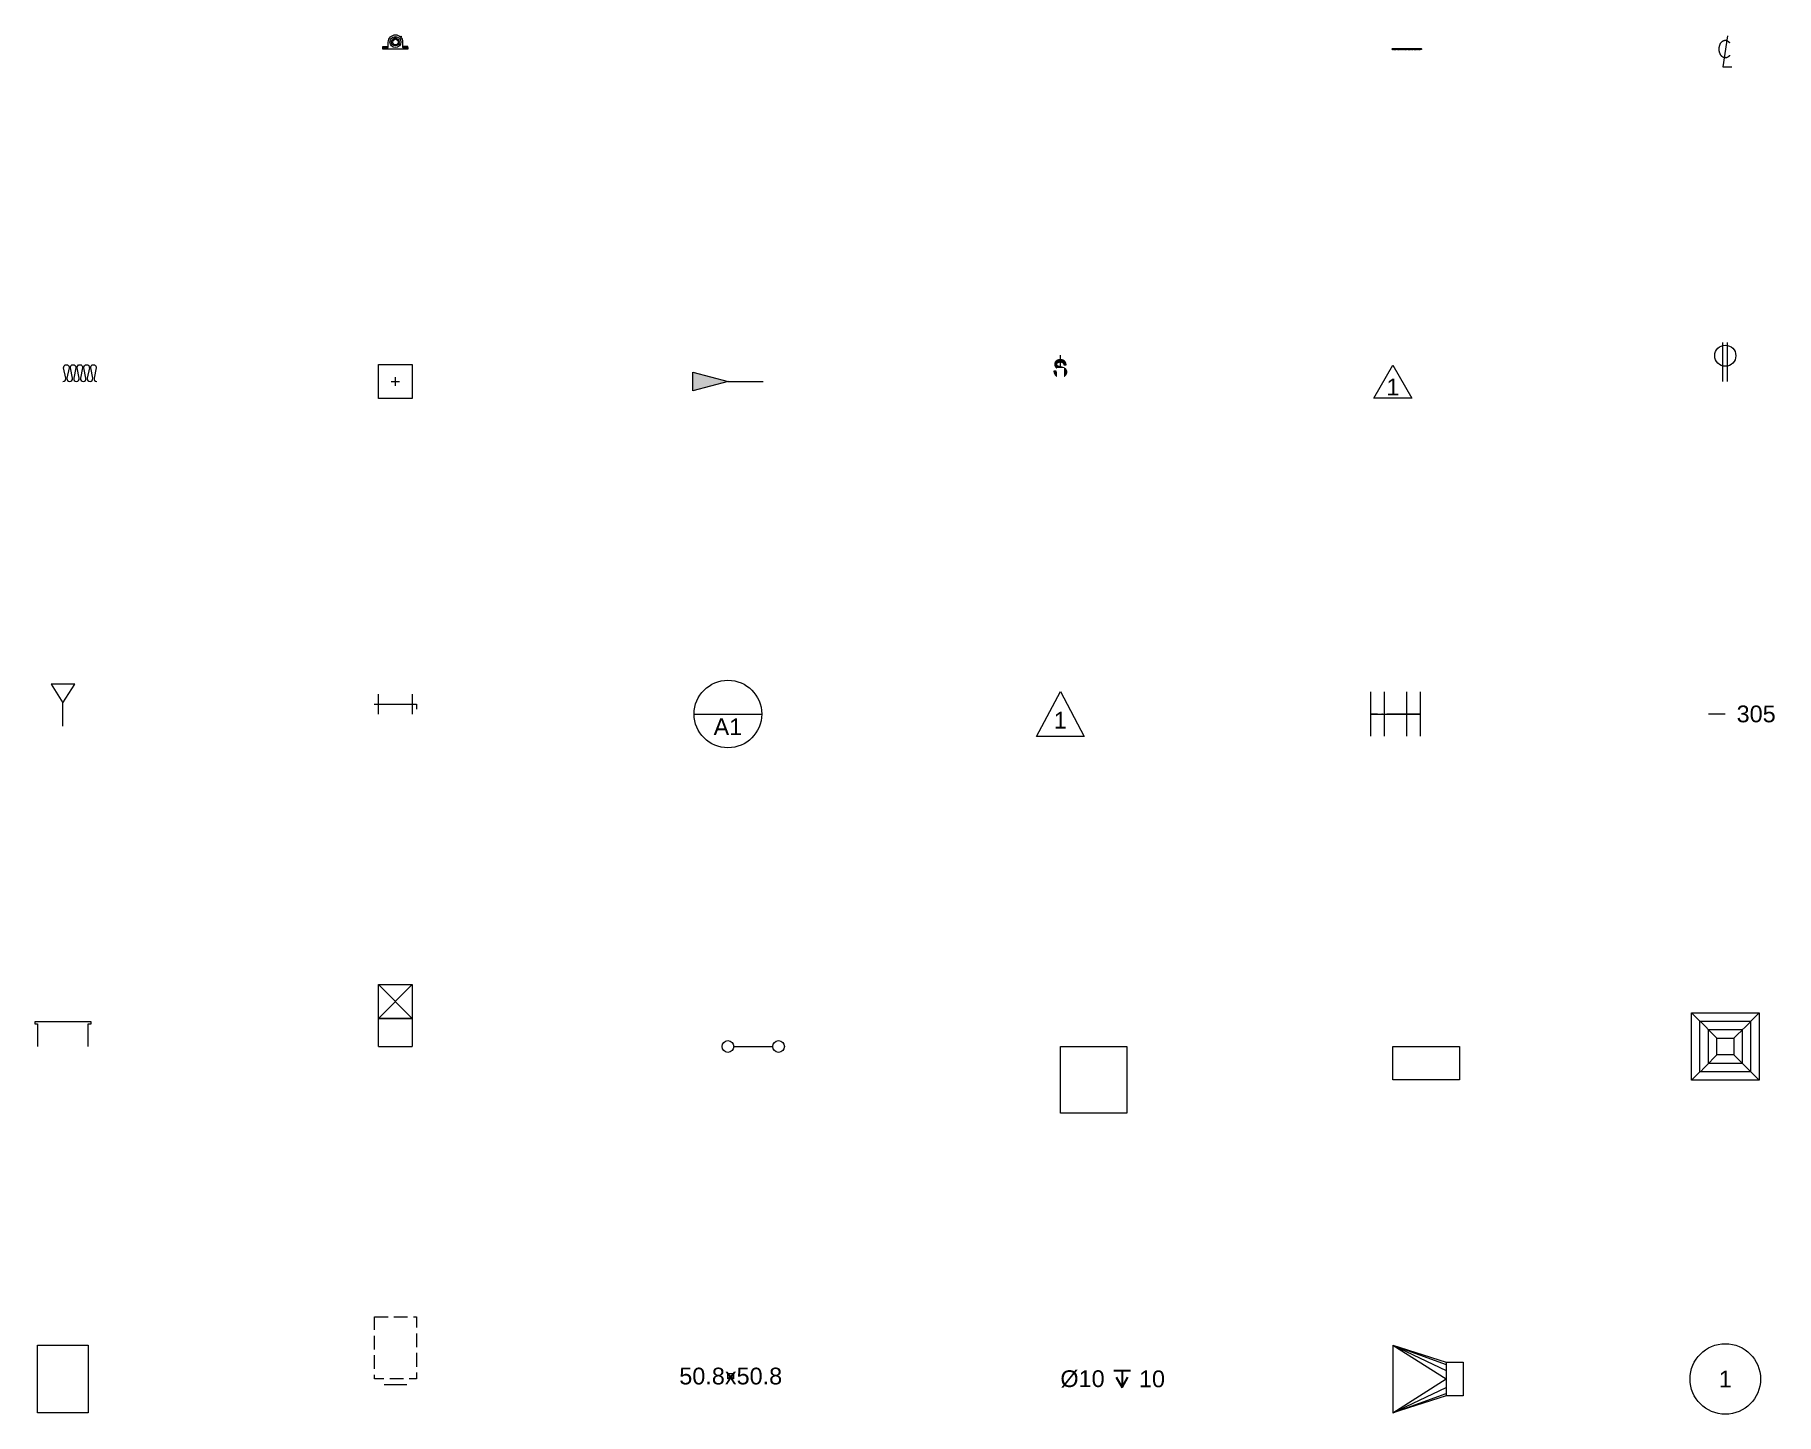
# Model space of a CAD drawing. Header units: millimetres. Extents: x 1246 to 16959, y -13818 to -1371.
import ezdxf

# ---------------------------------------------------------------- set-up
doc = ezdxf.new("R2010")
doc.units = ezdxf.units.MM
doc.header["$LTSCALE"] = 50
doc.linetypes.add('ISO-04 Long Dashed Dotted', pattern=[7.747, 6.096, -0.762, 0.127, -0.762])
doc.linetypes.add('VW-02 Medium Dashed', pattern=[3.527298, 2.469236, -1.058062])
for name, color, linetype, lineweight in [('Dimension', 7, 'Continuous', 5), ('pio-Batt Insulation', 7, 'Continuous', 5), ('pio-Center Line Marker', 7, 'Continuous', 5), ('pio-Comm Device', 7, 'Continuous', 5), ('pio-Detail Bubble', 7, 'Continuous', 5), ('pio-Detail Cut Wood', 7, 'Continuous', 5), ('pio-HVAC Damper', 7, 'Continuous', 5), ('pio-HVAC Diffuser', 7, 'Continuous', 5), ('pio-HVAC Outlet', 7, 'Continuous', 5), ('pio-HVAC Transition', 7, 'Continuous', 5), ('pio-HVAC Vertical Duct', 7, 'Continuous', 5), ('pio-HVAC Vertical Elbow', 7, 'Continuous', 5), ('pio-ID Leader', 7, 'Continuous', 5), ('pio-Pillow Block', 7, 'Continuous', 5), ('pio-Piping Connection', 7, 'Continuous', 5), ('pio-Receptacle', 7, 'Continuous', 5), ('pio-Revision Bubble', 7, 'Continuous', 5), ('pio-Revision Marker', 7, 'Continuous', 5), ('pio-Roller Chain - Linear', 7, 'Continuous', 5), ('pio-Storypole', 7, 'Continuous', 5), ('pio-Switch', 7, 'Continuous', 5), ('pio-Symmetry Label Object', 7, 'Continuous', 5), ('pio-Table', 7, 'Continuous', 5), ('pio-Utility Cabinet', 7, 'Continuous', 5), ('pio-Wall Cabinet', 7, 'Continuous', 5), ('pio-Workstation Pedestal', 7, 'Continuous', 5)]:
    doc.layers.add(name, color=color, linetype=linetype, lineweight=lineweight)
doc.styles.add('Arial', font='Arial.ttf')

# ---------------------------------------------------------------- blocks, each defined once
blk = doc.blocks.new('*U2')
at = {"layer": 'pio-Pillow Block', "color": 7, "linetype": 'Continuous', "lineweight": 5, "transparency": 33554687}
for p, q in [((4, 102), (-4, 102)), ((-3, 103), (-3, 98)), ((3, 98), (3, 103))]:
    blk.add_line(p, q, dxfattribs=at)
at = {"layer": 'pio-Pillow Block', "color": 7, "linetype": 'Continuous', "lineweight": 5, "transparency": 33554687, "flags": 128}
blk.add_lwpolyline([(-4, 98), (-4, 102), (-3, 103), (3, 103), (4, 102), (4, 98)], dxfattribs=at)
blk = doc.blocks.new('*U3')
at = {"layer": 'pio-Pillow Block', "color": 7, "linetype": 'Continuous', "lineweight": 5, "transparency": 33554687}
for p, q in [((28, 44), (33, 41)), ((36, 46), (31, 49)), ((32, 41), (36, 48))]:
    blk.add_line(p, q, dxfattribs=at)
at = {"layer": 'pio-Pillow Block', "color": 7, "linetype": 'Continuous', "lineweight": 5, "transparency": 33554687, "flags": 128}
blk.add_lwpolyline([(32, 50), (36, 48), (36, 46), (33, 41), (32, 41), (28, 43)], dxfattribs=at)
blk = doc.blocks.new('*U4')
at = {"color": 255, "linetype": 'Continuous', "lineweight": 5, "transparency": 33554687}
blk.add_wipeout([(49, 106), (50, 108), (50, 108), (50, 108), (50, 108), (50, 109), (49, 109), (49, 109), (49, 110), (50, 110), (50, 110), (50, 111), (50, 111), (50, 111), (50, 111), (51, 111), (51, 111), (51, 112), (52, 112), (52, 112), (52, 112), (52, 112), (53, 112), (53, 113), (53, 113), (53, 113), (50, 117), (49, 116), (49, 116), (49, 116), (49, 116), (48, 116), (48, 115), (48, 115), (48, 115), (48, 114), (48, 114), (48, 114), (47, 114), (47, 113), (47, 113), (47, 113), (46, 113), (46, 113), (46, 113), (46, 113), (45, 113), (45, 113), (45, 113), (44, 113), (44, 114), (43, 113)], dxfattribs=at).dxf.layer = 'pio-Pillow Block'
at = {"layer": 'pio-Pillow Block', "color": 7, "linetype": 'Continuous', "lineweight": 5, "transparency": 33554687}
blk.add_line((44, 114), (50, 108), dxfattribs=at)
blk.add_open_spline([(49, 106), (50, 107), (50, 108), (49, 109), (50, 111), (53, 112), (53, 113), (51, 115), (50, 117), (48, 116), (48, 113), (45, 113), (44, 114), (44, 113), (43, 113), (46, 110), (49, 106)], degree=2, knots=[0, 0, 0, 0.045803, 0.045803, 0.132636, 0.219469, 0.306301, 0.306301, 0.445029, 0.445029, 0.531854, 0.61868, 0.705505, 0.705505, 0.751315, 0.751315, 1, 1, 1], dxfattribs=at)
blk = doc.blocks.new('obj-01')
at = {"color": 255, "linetype": 'Continuous', "lineweight": 5, "transparency": 33554687}
for points in [[(-113, 14), (-113, 22), (-113, 22), (-67, 22), (-67, 22), (-67, 22), (-66, 23), (-66, 23), (-65, 23), (-65, 24), (-65, 24), (-65, 25), (-65, 14)], [(113, 14), (113, 22), (113, 22), (67, 22), (67, 22), (67, 22), (66, 23), (66, 23), (65, 23), (65, 24), (65, 24), (65, 25), (65, 14)]]:
    blk.add_wipeout(points, dxfattribs=at).dxf.layer = 'pio-Pillow Block'
at = {"layer": 'pio-Pillow Block', "color": 7, "linetype": 'Continuous', "lineweight": 5, "transparency": 33554687, "flags": 128}
for points in [[(-113, 14), (-113, 22), (-113, 22), (-67, 22, 0.414214), (-65, 25)], [(113, 14), (113, 22), (113, 22), (67, 22, -0.414214), (65, 25)]]:
    blk.add_lwpolyline(points, format="xyb", dxfattribs=at)
at = {"color": 255, "linetype": 'Continuous', "lineweight": 5, "transparency": 33554687}
blk.add_wipeout([(-113, 0), (-113, 14), (-113, 14), (-67, 14), (-67, 14), (-67, 14), (-66, 15), (-66, 15), (-65, 15), (-65, 16), (-65, 16), (-65, 17), (-65, 63), (-64, 76), (-60, 88), (-54, 100), (-46, 110), (-36, 118), (-25, 124), (-13, 127), (0, 129), (13, 127), (25, 124), (36, 118), (46, 110), (54, 100), (60, 88), (64, 76), (65, 63), (65, 17), (65, 16), (65, 16), (65, 15), (66, 15), (66, 15), (67, 14), (67, 14), (67, 14), (113, 14), (113, 14), (113, 0)], dxfattribs=at).dxf.layer = 'pio-Pillow Block'
at = {"layer": 'pio-Pillow Block', "color": 7, "linetype": 'Continuous', "lineweight": 5, "transparency": 33554687, "flags": 128}
blk.add_lwpolyline([(-113, 0), (-113, 14), (-113, 14), (-67, 14, 0.414214), (-65, 17), (-65, 63, -0.414214), (0, 129, -0.414214), (65, 63), (65, 17, 0.414214), (67, 14), (113, 14), (113, 14), (113, 0)], format="xyb", close=True, dxfattribs=at)
at = {"layer": 'pio-Pillow Block', "color": 7, "linetype": 'Continuous', "lineweight": 5, "transparency": 33554687}
for radius in [49.8, 34.5]:
    blk.add_circle((0, 63), radius, dxfattribs=at)
at = {"color": 255, "linetype": 'Continuous', "lineweight": 5, "transparency": 33554687}
blk.add_wipeout([(25, 63), (25, 61), (25, 59), (24, 56), (23, 54), (22, 52), (21, 49), (20, 47), (18, 46), (16, 44), (14, 42), (12, 41), (10, 40), (7, 39), (5, 39), (2, 38), (0, 38), (-2, 38), (-5, 39), (-7, 39), (-10, 40), (-12, 41), (-14, 42), (-16, 44), (-18, 46), (-20, 47), (-21, 49), (-22, 52), (-23, 54), (-24, 56), (-25, 59), (-25, 61), (-25, 63), (-25, 66), (-25, 68), (-24, 71), (-23, 73), (-22, 75), (-21, 78), (-20, 80), (-18, 81), (-16, 83), (-14, 85), (-12, 86), (-10, 87), (-7, 88), (-5, 88), (-2, 89), (0, 89), (2, 89), (5, 88), (7, 88), (10, 87), (12, 86), (14, 85), (16, 83), (18, 81), (20, 80), (21, 78), (22, 75), (23, 73), (24, 71), (25, 68), (25, 66)], dxfattribs=at).dxf.layer = 'pio-Pillow Block'
at = {"layer": 'pio-Pillow Block', "color": 7, "linetype": 'Continuous', "lineweight": 5, "transparency": 33554687}
blk.add_circle((0, 63), 25.4, dxfattribs=at)
at = {"layer": 'pio-Pillow Block', "color": 7, "transparency": 33554687}
for name in ['*U2', '*U3']:
    blk.add_blockref(name, (0, 0), dxfattribs=at)
blk.add_blockref('*U4', (0, 0), dxfattribs=at)
blk = doc.blocks.new('obj-04')
at = {"color": 255, "linetype": 'Continuous', "lineweight": 5, "transparency": 33554687}
blk.add_wipeout([(-6, 0), (-5, 1), (-5, 2), (-5, 3), (-4, 4), (-3, 5), (-2, 5), (-1, 5), (0, 6), (0, 6), (1, 6), (1, 5), (2, 5), (2, 5), (2, 5), (3, 5), (3, 5), (3, 5), (3, 4), (4, 4), (4, 4), (5, 4), (5, 4), (5, 4), (6, 4), (6, 4), (6, 4), (6, 4), (7, 4), (7, 4), (8, 4), (8, 4), (9, 4), (9, 4), (9, 4), (10, 5), (10, 5), (10, 5), (10, 5), (11, 5), (11, 5), (12, 5), (12, 6), (12, 6), (13, 6), (14, 5), (15, 5), (16, 5), (17, 4), (17, 3), (18, 2), (18, 1), (18, 0), (18, -1), (18, -2), (17, -3), (17, -4), (16, -5), (15, -5), (14, -5), (13, -6), (12, -6), (12, -6), (12, -5), (11, -5), (11, -5), (10, -5), (10, -5), (10, -5), (10, -5), (9, -4), (9, -4), (9, -4), (8, -4), (8, -4), (7, -4), (7, -4), (6, -4), (6, -4), (6, -4), (6, -4), (5, -4), (5, -4), (5, -4), (4, -4), (4, -4), (3, -4), (3, -5), (3, -5), (3, -5), (2, -5), (2, -5), (2, -5), (1, -5), (1, -6), (0, -6), (0, -6), (-1, -5), (-2, -5), (-3, -5), (-4, -4), (-5, -3), (-5, -2), (-5, -1)], dxfattribs=at).dxf.layer = 'pio-Roller Chain - Linear'
at = {"layer": 'pio-Roller Chain - Linear', "color": 7, "linetype": 'Continuous', "lineweight": 5, "transparency": 33554687, "flags": 128}
blk.add_lwpolyline([(-6, 0, -0.414214), (0, 6, -0.141569), (3, 5), (3, 5, 0.141569), (6, 4), (6, 4, 0.141569), (10, 5), (10, 5, -0.141569), (13, 6, -0.414214), (18, 0, -0.414214), (13, -6, -0.141569), (10, -5), (10, -5, 0.141569), (6, -4), (6, -4, 0.141569), (3, -5), (3, -5, -0.141569), (0, -6, -0.414214)], format="xyb", close=True, dxfattribs=at)
at = {"color": 255, "linetype": 'Continuous', "lineweight": 5, "transparency": 33554687}
blk.add_wipeout([(20, 0), (20, 1), (20, 2), (21, 3), (21, 4), (22, 5), (23, 5), (24, 5), (25, 6), (26, 6), (26, 6), (27, 5), (27, 5), (27, 5), (28, 5), (28, 5), (28, 5), (28, 5), (29, 4), (29, 4), (30, 4), (30, 4), (30, 4), (31, 4), (31, 4), (32, 4), (32, 4), (32, 4), (32, 4), (33, 4), (33, 4), (34, 4), (34, 4), (34, 4), (35, 4), (35, 5), (35, 5), (35, 5), (36, 5), (36, 5), (37, 5), (37, 5), (37, 6), (38, 6), (38, 6), (39, 5), (40, 5), (41, 5), (42, 4), (43, 3), (43, 2), (44, 1), (44, 0), (44, -1), (43, -2), (43, -3), (42, -4), (41, -5), (40, -5), (39, -5), (38, -6), (38, -6), (37, -6), (37, -5), (37, -5), (36, -5), (36, -5), (35, -5), (35, -5), (35, -5), (35, -4), (34, -4), (34, -4), (34, -4), (33, -4), (33, -4), (32, -4), (32, -4), (32, -4), (32, -4), (31, -4), (31, -4), (30, -4), (30, -4), (30, -4), (29, -4), (29, -4), (28, -5), (28, -5), (28, -5), (28, -5), (27, -5), (27, -5), (27, -5), (26, -6), (26, -6), (25, -6), (24, -5), (23, -5), (22, -5), (21, -4), (21, -3), (20, -2), (20, -1)], dxfattribs=at).dxf.layer = 'pio-Roller Chain - Linear'
at = {"layer": 'pio-Roller Chain - Linear', "color": 7, "linetype": 'Continuous', "lineweight": 5, "transparency": 33554687, "flags": 128}
blk.add_lwpolyline([(20, 0, -0.414214), (25, 6, -0.141569), (28, 5), (28, 5, 0.141569), (32, 4), (32, 4, 0.141569), (35, 5), (35, 5, -0.141569), (38, 6, -0.414214), (44, 0, -0.414214), (38, -6, -0.141569), (35, -5), (35, -5, 0.141569), (32, -4), (32, -4, 0.141569), (28, -5), (28, -5, -0.141569), (25, -6, -0.414214)], format="xyb", close=True, dxfattribs=at)
at = {"color": 255, "linetype": 'Continuous', "lineweight": 5, "transparency": 33554687}
blk.add_wipeout([(45, 0), (45, 1), (46, 2), (46, 3), (47, 4), (48, 5), (49, 5), (50, 5), (51, 6), (51, 6), (52, 6), (52, 5), (52, 5), (53, 5), (53, 5), (53, 5), (54, 5), (54, 5), (54, 4), (55, 4), (55, 4), (55, 4), (56, 4), (56, 4), (57, 4), (57, 4), (57, 4), (57, 4), (58, 4), (58, 4), (59, 4), (59, 4), (59, 4), (60, 4), (60, 4), (60, 5), (61, 5), (61, 5), (61, 5), (62, 5), (62, 5), (62, 5), (63, 6), (63, 6), (63, 6), (65, 5), (66, 5), (67, 5), (67, 4), (68, 3), (69, 2), (69, 1), (69, 0), (69, -1), (69, -2), (68, -3), (67, -4), (67, -5), (66, -5), (65, -5), (63, -6), (63, -6), (63, -6), (62, -5), (62, -5), (62, -5), (61, -5), (61, -5), (61, -5), (60, -5), (60, -4), (60, -4), (59, -4), (59, -4), (59, -4), (58, -4), (58, -4), (57, -4), (57, -4), (57, -4), (57, -4), (56, -4), (56, -4), (55, -4), (55, -4), (55, -4), (54, -4), (54, -5), (54, -5), (53, -5), (53, -5), (53, -5), (52, -5), (52, -5), (52, -6), (51, -6), (51, -6), (50, -5), (49, -5), (48, -5), (47, -4), (46, -3), (46, -2), (45, -1)], dxfattribs=at).dxf.layer = 'pio-Roller Chain - Linear'
at = {"layer": 'pio-Roller Chain - Linear', "color": 7, "linetype": 'Continuous', "lineweight": 5, "transparency": 33554687, "flags": 128}
blk.add_lwpolyline([(45, 0, -0.414214), (51, 6, -0.141569), (54, 5), (54, 5, 0.141569), (57, 4), (57, 4, 0.141569), (60, 5), (61, 5, -0.141569), (63, 6, -0.414214), (69, 0, -0.414214), (63, -6, -0.141569), (61, -5), (60, -5, 0.141569), (57, -4), (57, -4, 0.141569), (54, -5), (54, -5, -0.141569), (51, -6, -0.414214)], format="xyb", close=True, dxfattribs=at)
at = {"color": 255, "linetype": 'Continuous', "lineweight": 5, "transparency": 33554687}
blk.add_wipeout([(71, 0), (71, 1), (71, 2), (72, 3), (72, 4), (73, 5), (74, 5), (75, 5), (76, 6), (77, 6), (77, 6), (77, 5), (78, 5), (78, 5), (78, 5), (79, 5), (79, 5), (79, 5), (80, 4), (80, 4), (80, 4), (81, 4), (81, 4), (82, 4), (82, 4), (82, 4), (83, 4), (83, 4), (83, 4), (83, 4), (84, 4), (84, 4), (85, 4), (85, 4), (85, 4), (86, 5), (86, 5), (86, 5), (87, 5), (87, 5), (87, 5), (88, 5), (88, 6), (89, 6), (89, 6), (90, 5), (91, 5), (92, 5), (93, 4), (94, 3), (94, 2), (94, 1), (94, 0), (94, -1), (94, -2), (94, -3), (93, -4), (92, -5), (91, -5), (90, -5), (89, -6), (89, -6), (88, -6), (88, -5), (87, -5), (87, -5), (87, -5), (86, -5), (86, -5), (86, -5), (85, -4), (85, -4), (85, -4), (84, -4), (84, -4), (83, -4), (83, -4), (83, -4), (83, -4), (82, -4), (82, -4), (82, -4), (81, -4), (81, -4), (80, -4), (80, -4), (80, -4), (79, -5), (79, -5), (79, -5), (78, -5), (78, -5), (78, -5), (77, -5), (77, -6), (77, -6), (76, -6), (75, -5), (74, -5), (73, -5), (72, -4), (72, -3), (71, -2), (71, -1)], dxfattribs=at).dxf.layer = 'pio-Roller Chain - Linear'
at = {"layer": 'pio-Roller Chain - Linear', "color": 7, "linetype": 'Continuous', "lineweight": 5, "transparency": 33554687, "flags": 128}
blk.add_lwpolyline([(71, 0, -0.414214), (76, 6, -0.141569), (79, 5), (79, 5, 0.141569), (82, 4), (83, 4, 0.141569), (86, 5), (86, 5, -0.141569), (89, 6, -0.414214), (94, 0, -0.414214), (89, -6, -0.141569), (86, -5), (86, -5, 0.141569), (83, -4), (82, -4, 0.141569), (79, -5), (79, -5, -0.141569), (76, -6, -0.414214)], format="xyb", close=True, dxfattribs=at)
at = {"color": 255, "linetype": 'Continuous', "lineweight": 5, "transparency": 33554687}
blk.add_wipeout([(96, 0), (96, 1), (96, 2), (97, 3), (98, 4), (99, 5), (99, 5), (101, 5), (102, 6), (102, 6), (102, 6), (103, 5), (103, 5), (104, 5), (104, 5), (104, 5), (105, 5), (105, 5), (105, 4), (105, 4), (106, 4), (106, 4), (107, 4), (107, 4), (107, 4), (108, 4), (108, 4), (108, 4), (108, 4), (109, 4), (109, 4), (110, 4), (110, 4), (111, 4), (111, 4), (111, 5), (111, 5), (112, 5), (112, 5), (112, 5), (113, 5), (113, 5), (114, 6), (114, 6), (114, 6), (115, 5), (116, 5), (117, 5), (118, 4), (119, 3), (119, 2), (120, 1), (120, 0), (120, -1), (119, -2), (119, -3), (118, -4), (117, -5), (116, -5), (115, -5), (114, -6), (114, -6), (114, -6), (113, -5), (113, -5), (112, -5), (112, -5), (112, -5), (111, -5), (111, -5), (111, -4), (111, -4), (110, -4), (110, -4), (109, -4), (109, -4), (108, -4), (108, -4), (108, -4), (108, -4), (107, -4), (107, -4), (107, -4), (106, -4), (106, -4), (105, -4), (105, -4), (105, -5), (105, -5), (104, -5), (104, -5), (104, -5), (103, -5), (103, -5), (102, -6), (102, -6), (102, -6), (101, -5), (99, -5), (99, -5), (98, -4), (97, -3), (96, -2), (96, -1)], dxfattribs=at).dxf.layer = 'pio-Roller Chain - Linear'
at = {"layer": 'pio-Roller Chain - Linear', "color": 7, "linetype": 'Continuous', "lineweight": 5, "transparency": 33554687, "flags": 128}
blk.add_lwpolyline([(96, 0, -0.414214), (102, 6, -0.141569), (105, 5), (105, 5, 0.141569), (108, 4), (108, 4, 0.141569), (111, 5), (111, 5, -0.141569), (114, 6, -0.414214), (120, 0, -0.414214), (114, -6, -0.141569), (111, -5), (111, -5, 0.141569), (108, -4), (108, -4, 0.141569), (105, -5), (105, -5, -0.141569), (102, -6, -0.414214)], format="xyb", close=True, dxfattribs=at)
at = {"color": 255, "linetype": 'Continuous', "lineweight": 5, "transparency": 33554687}
for points in [[(8, 0), (8, 1), (8, 2), (9, 3), (9, 3), (10, 4), (11, 4), (12, 5), (13, 5), (13, 5), (13, 5), (14, 5), (14, 5), (14, 4), (15, 4), (15, 4), (15, 4), (16, 4), (16, 4), (16, 3), (17, 3), (17, 3), (18, 3), (18, 3), (18, 3), (19, 3), (19, 3), (19, 3), (20, 3), (20, 3), (21, 3), (21, 3), (21, 3), (22, 3), (22, 4), (22, 4), (23, 4), (23, 4), (23, 4), (24, 4), (24, 5), (24, 5), (25, 5), (25, 5), (25, 5), (26, 5), (27, 4), (28, 4), (29, 3), (29, 3), (30, 2), (30, 1), (30, 0), (30, -1), (30, -2), (29, -3), (29, -3), (28, -4), (27, -4), (26, -5), (25, -5), (25, -5), (25, -5), (24, -5), (24, -5), (24, -4), (23, -4), (23, -4), (23, -4), (22, -4), (22, -4), (22, -3), (21, -3), (21, -3), (21, -3), (20, -3), (20, -3), (19, -3), (19, -3), (19, -3), (18, -3), (18, -3), (18, -3), (17, -3), (17, -3), (16, -3), (16, -4), (16, -4), (15, -4), (15, -4), (15, -4), (14, -4), (14, -5), (14, -5), (13, -5), (13, -5), (13, -5), (12, -5), (11, -4), (10, -4), (9, -3), (9, -3), (8, -2), (8, -1)], [(121, 0), (122, 1), (122, 2), (122, 3), (123, 4), (124, 5), (125, 5), (126, 5), (127, 6), (127, 6), (128, 6), (128, 5), (129, 5), (129, 5), (129, 5), (130, 5), (130, 5), (130, 5), (130, 4), (131, 4), (131, 4), (132, 4), (132, 4), (132, 4), (133, 4), (133, 4), (133, 4), (133, 4), (134, 4), (134, 4), (135, 4), (135, 4), (136, 4), (136, 4), (136, 4), (137, 5), (137, 5), (137, 5), (137, 5), (138, 5), (138, 5), (139, 5), (139, 6), (139, 6), (140, 6), (141, 5), (142, 5), (143, 5), (144, 4), (144, 3), (145, 2), (145, 1), (145, 0), (145, -1), (145, -2), (144, -3), (144, -4), (143, -5), (142, -5), (141, -5), (140, -6), (139, -6), (139, -6), (139, -5), (138, -5), (138, -5), (137, -5), (137, -5), (137, -5), (137, -5), (136, -4), (136, -4), (136, -4), (135, -4), (135, -4), (134, -4), (134, -4), (133, -4), (133, -4), (133, -4), (133, -4), (132, -4), (132, -4), (132, -4), (131, -4), (131, -4), (130, -4), (130, -5), (130, -5), (130, -5), (129, -5), (129, -5), (129, -5), (128, -5), (128, -6), (127, -6), (127, -6), (126, -5), (125, -5), (124, -5), (123, -4), (122, -3), (122, -2), (122, -1)]]:
    blk.add_wipeout(points, dxfattribs=at).dxf.layer = 'pio-Roller Chain - Linear'
at = {"layer": 'pio-Roller Chain - Linear', "color": 7, "linetype": 'Continuous', "lineweight": 5, "transparency": 33554687, "flags": 128}
for points in [[(8, 0, -0.414214), (13, 5, -0.153244), (15, 4), (16, 4, 0.153244), (19, 3), (19, 3, 0.153244), (22, 4), (23, 4, -0.153244), (25, 5, -0.414214), (30, 0, -0.414214), (25, -5, -0.153244), (23, -4), (22, -4, 0.153244), (19, -3), (19, -3, 0.153244), (16, -4), (15, -4, -0.153244), (13, -5, -0.414214)], [(121, 0, -0.414214), (127, 6, -0.141569), (130, 5), (130, 5, 0.141569), (133, 4), (133, 4, 0.141569), (137, 5), (137, 5, -0.141569), (140, 6, -0.414214), (145, 0, -0.414214), (140, -6, -0.141569), (137, -5), (137, -5, 0.141569), (133, -4), (133, -4, 0.141569), (130, -5), (130, -5, -0.141569), (127, -6, -0.414214)]]:
    blk.add_lwpolyline(points, format="xyb", close=True, dxfattribs=at)
at = {"color": 255, "linetype": 'Continuous', "lineweight": 5, "transparency": 33554687}
for points in [[(33, 0), (33, 1), (34, 2), (34, 3), (35, 3), (35, 4), (36, 4), (37, 5), (38, 5), (38, 5), (39, 5), (39, 5), (40, 5), (40, 4), (40, 4), (41, 4), (41, 4), (41, 4), (41, 4), (42, 3), (42, 3), (43, 3), (43, 3), (43, 3), (44, 3), (44, 3), (44, 3), (45, 3), (45, 3), (46, 3), (46, 3), (46, 3), (47, 3), (47, 3), (48, 4), (48, 4), (48, 4), (48, 4), (49, 4), (49, 4), (49, 5), (50, 5), (50, 5), (50, 5), (51, 5), (52, 5), (53, 4), (53, 4), (54, 3), (55, 3), (55, 2), (55, 1), (56, 0), (55, -1), (55, -2), (55, -3), (54, -3), (53, -4), (53, -4), (52, -5), (51, -5), (50, -5), (50, -5), (50, -5), (49, -5), (49, -4), (49, -4), (48, -4), (48, -4), (48, -4), (48, -4), (47, -3), (47, -3), (46, -3), (46, -3), (46, -3), (45, -3), (45, -3), (44, -3), (44, -3), (44, -3), (43, -3), (43, -3), (43, -3), (42, -3), (42, -3), (41, -4), (41, -4), (41, -4), (41, -4), (40, -4), (40, -4), (40, -5), (39, -5), (39, -5), (38, -5), (38, -5), (37, -5), (36, -4), (35, -4), (35, -3), (34, -3), (34, -2), (33, -1)], [(147, 0), (147, 1), (147, 2), (148, 3), (148, 4), (149, 5), (150, 5), (151, 5), (152, 6), (153, 6), (153, 6), (154, 5), (154, 5), (154, 5), (155, 5), (155, 5), (155, 5), (155, 5), (156, 4), (156, 4), (157, 4), (157, 4), (157, 4), (158, 4), (158, 4), (159, 4), (159, 4), (159, 4), (159, 4), (160, 4), (160, 4), (161, 4), (161, 4), (161, 4), (162, 4), (162, 5), (162, 5), (162, 5), (163, 5), (163, 5), (164, 5), (164, 5), (164, 6), (165, 6), (165, 6), (166, 5), (167, 5), (168, 5), (169, 4), (170, 3), (170, 2), (171, 1), (171, 0), (171, -1), (170, -2), (170, -3), (169, -4), (168, -5), (167, -5), (166, -5), (165, -6), (165, -6), (164, -6), (164, -5), (164, -5), (163, -5), (163, -5), (162, -5), (162, -5), (162, -5), (162, -4), (161, -4), (161, -4), (161, -4), (160, -4), (160, -4), (159, -4), (159, -4), (159, -4), (159, -4), (158, -4), (158, -4), (157, -4), (157, -4), (157, -4), (156, -4), (156, -4), (155, -5), (155, -5), (155, -5), (155, -5), (154, -5), (154, -5), (154, -5), (153, -6), (153, -6), (152, -6), (151, -5), (150, -5), (149, -5), (148, -4), (148, -3), (147, -2), (147, -1)]]:
    blk.add_wipeout(points, dxfattribs=at).dxf.layer = 'pio-Roller Chain - Linear'
at = {"layer": 'pio-Roller Chain - Linear', "color": 7, "linetype": 'Continuous', "lineweight": 5, "transparency": 33554687, "flags": 128}
for points in [[(33, 0, -0.414214), (38, 5, -0.153244), (41, 4), (41, 4, 0.153244), (44, 3), (45, 3, 0.153244), (48, 4), (48, 4, -0.153244), (51, 5, -0.414214), (56, 0, -0.414214), (51, -5, -0.153244), (48, -4), (48, -4, 0.153244), (45, -3), (44, -3, 0.153244), (41, -4), (41, -4, -0.153244), (38, -5, -0.414214)], [(147, 0, -0.414214), (152, 6, -0.141569), (155, 5), (155, 5, 0.141569), (159, 4), (159, 4, 0.141569), (162, 5), (162, 5, -0.141569), (165, 6, -0.414214), (171, 0, -0.414214), (165, -6, -0.141569), (162, -5), (162, -5, 0.141569), (159, -4), (159, -4, 0.141569), (155, -5), (155, -5, -0.141569), (152, -6, -0.414214)]]:
    blk.add_lwpolyline(points, format="xyb", close=True, dxfattribs=at)
at = {"color": 255, "linetype": 'Continuous', "lineweight": 5, "transparency": 33554687}
for points in [[(59, 0), (59, 1), (59, 2), (60, 3), (60, 3), (61, 4), (62, 4), (63, 5), (63, 5), (64, 5), (64, 5), (65, 5), (65, 5), (65, 4), (66, 4), (66, 4), (66, 4), (66, 4), (67, 4), (67, 3), (68, 3), (68, 3), (68, 3), (69, 3), (69, 3), (70, 3), (70, 3), (70, 3), (71, 3), (71, 3), (71, 3), (72, 3), (72, 3), (73, 3), (73, 4), (73, 4), (73, 4), (74, 4), (74, 4), (74, 4), (75, 5), (75, 5), (75, 5), (76, 5), (76, 5), (77, 5), (78, 4), (79, 4), (80, 3), (80, 3), (81, 2), (81, 1), (81, 0), (81, -1), (81, -2), (80, -3), (80, -3), (79, -4), (78, -4), (77, -5), (76, -5), (76, -5), (75, -5), (75, -5), (75, -5), (74, -4), (74, -4), (74, -4), (73, -4), (73, -4), (73, -4), (73, -3), (72, -3), (72, -3), (71, -3), (71, -3), (71, -3), (70, -3), (70, -3), (70, -3), (69, -3), (69, -3), (68, -3), (68, -3), (68, -3), (67, -3), (67, -4), (66, -4), (66, -4), (66, -4), (66, -4), (65, -4), (65, -5), (65, -5), (64, -5), (64, -5), (63, -5), (63, -5), (62, -4), (61, -4), (60, -3), (60, -3), (59, -2), (59, -1)], [(172, 0), (172, 1), (173, 2), (173, 3), (174, 4), (175, 5), (176, 5), (177, 5), (178, 6), (178, 6), (179, 6), (179, 5), (179, 5), (180, 5), (180, 5), (180, 5), (181, 5), (181, 5), (181, 4), (182, 4), (182, 4), (182, 4), (183, 4), (183, 4), (184, 4), (184, 4), (184, 4), (184, 4), (185, 4), (185, 4), (186, 4), (186, 4), (186, 4), (187, 4), (187, 4), (187, 5), (188, 5), (188, 5), (188, 5), (189, 5), (189, 5), (189, 5), (190, 6), (190, 6), (190, 6), (192, 5), (193, 5), (194, 5), (194, 4), (195, 3), (196, 2), (196, 1), (196, 0), (196, -1), (196, -2), (195, -3), (194, -4), (194, -5), (193, -5), (192, -5), (190, -6), (190, -6), (190, -6), (189, -5), (189, -5), (189, -5), (188, -5), (188, -5), (188, -5), (187, -5), (187, -4), (187, -4), (186, -4), (186, -4), (186, -4), (185, -4), (185, -4), (184, -4), (184, -4), (184, -4), (184, -4), (183, -4), (183, -4), (182, -4), (182, -4), (182, -4), (181, -4), (181, -5), (181, -5), (180, -5), (180, -5), (180, -5), (179, -5), (179, -5), (179, -6), (178, -6), (178, -6), (177, -5), (176, -5), (175, -5), (174, -4), (173, -3), (173, -2), (172, -1)]]:
    blk.add_wipeout(points, dxfattribs=at).dxf.layer = 'pio-Roller Chain - Linear'
at = {"layer": 'pio-Roller Chain - Linear', "color": 7, "linetype": 'Continuous', "lineweight": 5, "transparency": 33554687, "flags": 128}
for points in [[(59, 0, -0.414214), (63, 5, -0.153244), (66, 4), (66, 4, 0.153244), (70, 3), (70, 3, 0.153244), (73, 4), (73, 4, -0.153244), (76, 5, -0.414214), (81, 0, -0.414214), (76, -5, -0.153244), (73, -4), (73, -4, 0.153244), (70, -3), (70, -3, 0.153244), (66, -4), (66, -4, -0.153244), (63, -5, -0.414214)], [(172, 0, -0.414214), (178, 6, -0.141569), (181, 5), (181, 5, 0.141569), (184, 4), (184, 4, 0.141569), (187, 5), (188, 5, -0.141569), (190, 6, -0.414214), (196, 0, -0.414214), (190, -6, -0.141569), (188, -5), (187, -5, 0.141569), (184, -4), (184, -4, 0.141569), (181, -5), (181, -5, -0.141569), (178, -6, -0.414214)]]:
    blk.add_lwpolyline(points, format="xyb", close=True, dxfattribs=at)
at = {"layer": 'pio-Roller Chain - Linear', "color": 7, "linetype": 'Continuous', "lineweight": 5, "transparency": 33554687}
blk.add_circle((0, 0), 1.98, dxfattribs=at)
at = {"color": 255, "linetype": 'Continuous', "lineweight": 5, "transparency": 33554687}
for points in [[(84, 0), (84, 1), (85, 2), (85, 3), (86, 3), (86, 4), (87, 4), (88, 5), (89, 5), (89, 5), (90, 5), (90, 5), (90, 5), (91, 4), (91, 4), (91, 4), (92, 4), (92, 4), (92, 4), (93, 3), (93, 3), (93, 3), (94, 3), (94, 3), (95, 3), (95, 3), (95, 3), (95, 3), (96, 3), (96, 3), (97, 3), (97, 3), (98, 3), (98, 3), (98, 4), (99, 4), (99, 4), (99, 4), (100, 4), (100, 4), (100, 5), (101, 5), (101, 5), (101, 5), (102, 5), (103, 5), (103, 4), (104, 4), (105, 3), (106, 3), (106, 2), (106, 1), (106, 0), (106, -1), (106, -2), (106, -3), (105, -3), (104, -4), (103, -4), (103, -5), (102, -5), (101, -5), (101, -5), (101, -5), (100, -5), (100, -4), (100, -4), (99, -4), (99, -4), (99, -4), (98, -4), (98, -3), (98, -3), (97, -3), (97, -3), (96, -3), (96, -3), (95, -3), (95, -3), (95, -3), (95, -3), (94, -3), (94, -3), (93, -3), (93, -3), (93, -3), (92, -4), (92, -4), (92, -4), (91, -4), (91, -4), (91, -4), (90, -5), (90, -5), (90, -5), (89, -5), (89, -5), (88, -5), (87, -4), (86, -4), (86, -3), (85, -3), (85, -2), (84, -1)], [(198, 0), (198, 1), (198, 2), (199, 3), (199, 4), (200, 5), (201, 5), (202, 5), (203, 6), (204, 6), (204, 6), (204, 5), (205, 5), (205, 5), (205, 5), (206, 5), (206, 5), (206, 5), (207, 4), (207, 4), (207, 4), (208, 4), (208, 4), (209, 4), (209, 4), (209, 4), (210, 4), (210, 4), (210, 4), (210, 4), (211, 4), (211, 4), (212, 4), (212, 4), (212, 4), (213, 5), (213, 5), (213, 5), (214, 5), (214, 5), (214, 5), (215, 5), (215, 6), (216, 6), (216, 6), (217, 5), (218, 5), (219, 5), (220, 4), (221, 3), (221, 2), (221, 1), (221, 0), (221, -1), (221, -2), (221, -3), (220, -4), (219, -5), (218, -5), (217, -5), (216, -6), (216, -6), (215, -6), (215, -5), (214, -5), (214, -5), (214, -5), (213, -5), (213, -5), (213, -5), (212, -4), (212, -4), (212, -4), (211, -4), (211, -4), (210, -4), (210, -4), (210, -4), (210, -4), (209, -4), (209, -4), (209, -4), (208, -4), (208, -4), (207, -4), (207, -4), (207, -4), (206, -5), (206, -5), (206, -5), (205, -5), (205, -5), (205, -5), (204, -5), (204, -6), (204, -6), (203, -6), (202, -5), (201, -5), (200, -5), (199, -4), (199, -3), (198, -2), (198, -1)]]:
    blk.add_wipeout(points, dxfattribs=at).dxf.layer = 'pio-Roller Chain - Linear'
at = {"layer": 'pio-Roller Chain - Linear', "color": 7, "linetype": 'Continuous', "lineweight": 5, "transparency": 33554687, "flags": 128}
for points in [[(84, 0, -0.414214), (89, 5, -0.153244), (92, 4), (92, 4, 0.153244), (95, 3), (95, 3, 0.153244), (99, 4), (99, 4, -0.153244), (102, 5, -0.414214), (106, 0, -0.414214), (102, -5, -0.153244), (99, -4), (99, -4, 0.153244), (95, -3), (95, -3, 0.153244), (92, -4), (92, -4, -0.153244), (89, -5, -0.414214)], [(198, 0, -0.414214), (203, 6, -0.141569), (206, 5), (206, 5, 0.141569), (209, 4), (210, 4, 0.141569), (213, 5), (213, 5, -0.141569), (216, 6, -0.414214), (221, 0, -0.414214), (216, -6, -0.141569), (213, -5), (213, -5, 0.141569), (210, -4), (209, -4, 0.141569), (206, -5), (206, -5, -0.141569), (203, -6, -0.414214)]]:
    blk.add_lwpolyline(points, format="xyb", close=True, dxfattribs=at)
at = {"layer": 'pio-Roller Chain - Linear', "color": 7, "linetype": 'Continuous', "lineweight": 5, "transparency": 33554687}
for centre in [(13, 0), (25, 0)]:
    blk.add_circle(centre, 1.98, dxfattribs=at)
at = {"color": 255, "linetype": 'Continuous', "lineweight": 5, "transparency": 33554687}
for points in [[(110, 0), (110, 1), (110, 2), (110, 3), (111, 3), (112, 4), (112, 4), (113, 5), (114, 5), (115, 5), (115, 5), (115, 5), (116, 5), (116, 4), (116, 4), (117, 4), (117, 4), (117, 4), (118, 4), (118, 3), (118, 3), (119, 3), (119, 3), (120, 3), (120, 3), (120, 3), (121, 3), (121, 3), (121, 3), (122, 3), (122, 3), (123, 3), (123, 3), (123, 3), (124, 4), (124, 4), (124, 4), (125, 4), (125, 4), (125, 4), (126, 5), (126, 5), (126, 5), (127, 5), (127, 5), (128, 5), (129, 4), (130, 4), (130, 3), (131, 3), (131, 2), (132, 1), (132, 0), (132, -1), (131, -2), (131, -3), (130, -3), (130, -4), (129, -4), (128, -5), (127, -5), (127, -5), (126, -5), (126, -5), (126, -5), (125, -4), (125, -4), (125, -4), (124, -4), (124, -4), (124, -4), (123, -3), (123, -3), (123, -3), (122, -3), (122, -3), (121, -3), (121, -3), (121, -3), (120, -3), (120, -3), (120, -3), (119, -3), (119, -3), (118, -3), (118, -3), (118, -4), (117, -4), (117, -4), (117, -4), (116, -4), (116, -4), (116, -5), (115, -5), (115, -5), (115, -5), (114, -5), (113, -5), (112, -4), (112, -4), (111, -3), (110, -3), (110, -2), (110, -1)], [(223, 0), (223, 1), (223, 2), (224, 3), (225, 4), (226, 5), (226, 5), (228, 5), (229, 6), (229, 6), (229, 6), (230, 5), (230, 5), (231, 5), (231, 5), (231, 5), (232, 5), (232, 5), (232, 4), (232, 4), (233, 4), (233, 4), (234, 4), (234, 4), (234, 4), (235, 4), (235, 4), (235, 4), (235, 4), (236, 4), (236, 4), (237, 4), (237, 4), (238, 4), (238, 4), (238, 5), (238, 5), (239, 5), (239, 5), (239, 5), (240, 5), (240, 5), (241, 6), (241, 6), (241, 6), (242, 5), (243, 5), (244, 5), (245, 4), (246, 3), (246, 2), (247, 1), (247, 0), (247, -1), (246, -2), (246, -3), (245, -4), (244, -5), (243, -5), (242, -5), (241, -6), (241, -6), (241, -6), (240, -5), (240, -5), (239, -5), (239, -5), (239, -5), (238, -5), (238, -5), (238, -4), (238, -4), (237, -4), (237, -4), (236, -4), (236, -4), (235, -4), (235, -4), (235, -4), (235, -4), (234, -4), (234, -4), (234, -4), (233, -4), (233, -4), (232, -4), (232, -4), (232, -5), (232, -5), (231, -5), (231, -5), (231, -5), (230, -5), (230, -5), (229, -6), (229, -6), (229, -6), (228, -5), (226, -5), (226, -5), (225, -4), (224, -3), (223, -2), (223, -1)]]:
    blk.add_wipeout(points, dxfattribs=at).dxf.layer = 'pio-Roller Chain - Linear'
at = {"layer": 'pio-Roller Chain - Linear', "color": 7, "linetype": 'Continuous', "lineweight": 5, "transparency": 33554687, "flags": 128}
for points in [[(110, 0, -0.414214), (114, 5, -0.153244), (117, 4), (117, 4, 0.153244), (120, 3), (121, 3, 0.153244), (124, 4), (124, 4, -0.153244), (127, 5, -0.414214), (132, 0, -0.414214), (127, -5, -0.153244), (124, -4), (124, -4, 0.153244), (121, -3), (120, -3, 0.153244), (117, -4), (117, -4, -0.153244), (114, -5, -0.414214)], [(223, 0, -0.414214), (229, 6, -0.141569), (232, 5), (232, 5, 0.141569), (235, 4), (235, 4, 0.141569), (238, 5), (238, 5, -0.141569), (241, 6, -0.414214), (247, 0, -0.414214), (241, -6, -0.141569), (238, -5), (238, -5, 0.141569), (235, -4), (235, -4, 0.141569), (232, -5), (232, -5, -0.141569), (229, -6, -0.414214)]]:
    blk.add_lwpolyline(points, format="xyb", close=True, dxfattribs=at)
at = {"layer": 'pio-Roller Chain - Linear', "color": 7, "linetype": 'Continuous', "lineweight": 5, "transparency": 33554687}
for centre in [(38, 0), (51, 0)]:
    blk.add_circle(centre, 1.98, dxfattribs=at)
at = {"color": 255, "linetype": 'Continuous', "lineweight": 5, "transparency": 33554687}
blk.add_wipeout([(135, 0), (135, 1), (135, 2), (136, 3), (136, 3), (137, 4), (138, 4), (139, 5), (140, 5), (140, 5), (140, 5), (141, 5), (141, 5), (141, 4), (142, 4), (142, 4), (142, 4), (143, 4), (143, 4), (143, 3), (144, 3), (144, 3), (145, 3), (145, 3), (145, 3), (146, 3), (146, 3), (146, 3), (147, 3), (147, 3), (148, 3), (148, 3), (148, 3), (149, 3), (149, 4), (149, 4), (150, 4), (150, 4), (150, 4), (151, 4), (151, 5), (151, 5), (152, 5), (152, 5), (152, 5), (153, 5), (154, 4), (155, 4), (156, 3), (156, 3), (157, 2), (157, 1), (157, 0), (157, -1), (157, -2), (156, -3), (156, -3), (155, -4), (154, -4), (153, -5), (152, -5), (152, -5), (152, -5), (151, -5), (151, -5), (151, -4), (150, -4), (150, -4), (150, -4), (149, -4), (149, -4), (149, -3), (148, -3), (148, -3), (148, -3), (147, -3), (147, -3), (146, -3), (146, -3), (146, -3), (145, -3), (145, -3), (145, -3), (144, -3), (144, -3), (143, -3), (143, -4), (143, -4), (142, -4), (142, -4), (142, -4), (141, -4), (141, -5), (141, -5), (140, -5), (140, -5), (140, -5), (139, -5), (138, -4), (137, -4), (136, -3), (136, -3), (135, -2), (135, -1)], dxfattribs=at).dxf.layer = 'pio-Roller Chain - Linear'
at = {"layer": 'pio-Roller Chain - Linear', "color": 7, "linetype": 'Continuous', "lineweight": 5, "transparency": 33554687, "flags": 128}
blk.add_lwpolyline([(135, 0, -0.414214), (140, 5, -0.153244), (142, 4), (143, 4, 0.153244), (146, 3), (146, 3, 0.153244), (149, 4), (150, 4, -0.153244), (152, 5, -0.414214), (157, 0, -0.414214), (152, -5, -0.153244), (150, -4), (149, -4, 0.153244), (146, -3), (146, -3, 0.153244), (143, -4), (142, -4, -0.153244), (140, -5, -0.414214)], format="xyb", close=True, dxfattribs=at)
at = {"layer": 'pio-Roller Chain - Linear', "color": 7, "linetype": 'Continuous', "lineweight": 5, "transparency": 33554687}
for centre in [(63, 0), (76, 0)]:
    blk.add_circle(centre, 1.98, dxfattribs=at)
at = {"color": 255, "linetype": 'Continuous', "lineweight": 5, "transparency": 33554687}
blk.add_wipeout([(160, 0), (160, 1), (161, 2), (161, 3), (162, 3), (162, 4), (163, 4), (164, 5), (165, 5), (165, 5), (166, 5), (166, 5), (167, 5), (167, 4), (167, 4), (168, 4), (168, 4), (168, 4), (168, 4), (169, 3), (169, 3), (170, 3), (170, 3), (170, 3), (171, 3), (171, 3), (171, 3), (172, 3), (172, 3), (173, 3), (173, 3), (173, 3), (174, 3), (174, 3), (175, 4), (175, 4), (175, 4), (175, 4), (176, 4), (176, 4), (176, 5), (177, 5), (177, 5), (177, 5), (178, 5), (179, 5), (180, 4), (180, 4), (181, 3), (182, 3), (182, 2), (182, 1), (183, 0), (182, -1), (182, -2), (182, -3), (181, -3), (180, -4), (180, -4), (179, -5), (178, -5), (177, -5), (177, -5), (177, -5), (176, -5), (176, -4), (176, -4), (175, -4), (175, -4), (175, -4), (175, -4), (174, -3), (174, -3), (173, -3), (173, -3), (173, -3), (172, -3), (172, -3), (171, -3), (171, -3), (171, -3), (170, -3), (170, -3), (170, -3), (169, -3), (169, -3), (168, -4), (168, -4), (168, -4), (168, -4), (167, -4), (167, -4), (167, -5), (166, -5), (166, -5), (165, -5), (165, -5), (164, -5), (163, -4), (162, -4), (162, -3), (161, -3), (161, -2), (160, -1)], dxfattribs=at).dxf.layer = 'pio-Roller Chain - Linear'
at = {"layer": 'pio-Roller Chain - Linear', "color": 7, "linetype": 'Continuous', "lineweight": 5, "transparency": 33554687, "flags": 128}
blk.add_lwpolyline([(160, 0, -0.414214), (165, 5, -0.153244), (168, 4), (168, 4, 0.153244), (171, 3), (172, 3, 0.153244), (175, 4), (175, 4, -0.153244), (178, 5, -0.414214), (183, 0, -0.414214), (178, -5, -0.153244), (175, -4), (175, -4, 0.153244), (172, -3), (171, -3, 0.153244), (168, -4), (168, -4, -0.153244), (165, -5, -0.414214)], format="xyb", close=True, dxfattribs=at)
at = {"layer": 'pio-Roller Chain - Linear', "color": 7, "linetype": 'Continuous', "lineweight": 5, "transparency": 33554687}
for centre in [(89, 0), (102, 0)]:
    blk.add_circle(centre, 1.98, dxfattribs=at)
at = {"color": 255, "linetype": 'Continuous', "lineweight": 5, "transparency": 33554687}
blk.add_wipeout([(186, 0), (186, 1), (186, 2), (187, 3), (187, 3), (188, 4), (189, 4), (190, 5), (190, 5), (191, 5), (191, 5), (192, 5), (192, 5), (192, 4), (193, 4), (193, 4), (193, 4), (193, 4), (194, 4), (194, 3), (195, 3), (195, 3), (195, 3), (196, 3), (196, 3), (197, 3), (197, 3), (197, 3), (198, 3), (198, 3), (198, 3), (199, 3), (199, 3), (200, 3), (200, 4), (200, 4), (200, 4), (201, 4), (201, 4), (201, 4), (202, 5), (202, 5), (202, 5), (203, 5), (203, 5), (204, 5), (205, 4), (206, 4), (207, 3), (207, 3), (208, 2), (208, 1), (208, 0), (208, -1), (208, -2), (207, -3), (207, -3), (206, -4), (205, -4), (204, -5), (203, -5), (203, -5), (202, -5), (202, -5), (202, -5), (201, -4), (201, -4), (201, -4), (200, -4), (200, -4), (200, -4), (200, -3), (199, -3), (199, -3), (198, -3), (198, -3), (198, -3), (197, -3), (197, -3), (197, -3), (196, -3), (196, -3), (195, -3), (195, -3), (195, -3), (194, -3), (194, -4), (193, -4), (193, -4), (193, -4), (193, -4), (192, -4), (192, -5), (192, -5), (191, -5), (191, -5), (190, -5), (190, -5), (189, -4), (188, -4), (187, -3), (187, -3), (186, -2), (186, -1)], dxfattribs=at).dxf.layer = 'pio-Roller Chain - Linear'
at = {"layer": 'pio-Roller Chain - Linear', "color": 7, "linetype": 'Continuous', "lineweight": 5, "transparency": 33554687, "flags": 128}
blk.add_lwpolyline([(186, 0, -0.414214), (190, 5, -0.153244), (193, 4), (193, 4, 0.153244), (197, 3), (197, 3, 0.153244), (200, 4), (200, 4, -0.153244), (203, 5, -0.414214), (208, 0, -0.414214), (203, -5, -0.153244), (200, -4), (200, -4, 0.153244), (197, -3), (197, -3, 0.153244), (193, -4), (193, -4, -0.153244), (190, -5, -0.414214)], format="xyb", close=True, dxfattribs=at)
at = {"layer": 'pio-Roller Chain - Linear', "color": 7, "linetype": 'Continuous', "lineweight": 5, "transparency": 33554687}
for centre in [(114, 0), (127, 0)]:
    blk.add_circle(centre, 1.98, dxfattribs=at)
at = {"color": 255, "linetype": 'Continuous', "lineweight": 5, "transparency": 33554687}
blk.add_wipeout([(211, 0), (211, 1), (212, 2), (212, 3), (213, 3), (213, 4), (214, 4), (215, 5), (216, 5), (216, 5), (217, 5), (217, 5), (217, 5), (218, 4), (218, 4), (218, 4), (219, 4), (219, 4), (219, 4), (220, 3), (220, 3), (220, 3), (221, 3), (221, 3), (222, 3), (222, 3), (222, 3), (222, 3), (223, 3), (223, 3), (224, 3), (224, 3), (225, 3), (225, 3), (225, 4), (226, 4), (226, 4), (226, 4), (227, 4), (227, 4), (227, 5), (228, 5), (228, 5), (228, 5), (229, 5), (230, 5), (230, 4), (231, 4), (232, 3), (233, 3), (233, 2), (233, 1), (233, 0), (233, -1), (233, -2), (233, -3), (232, -3), (231, -4), (230, -4), (230, -5), (229, -5), (228, -5), (228, -5), (228, -5), (227, -5), (227, -4), (227, -4), (226, -4), (226, -4), (226, -4), (225, -4), (225, -3), (225, -3), (224, -3), (224, -3), (223, -3), (223, -3), (222, -3), (222, -3), (222, -3), (222, -3), (221, -3), (221, -3), (220, -3), (220, -3), (220, -3), (219, -4), (219, -4), (219, -4), (218, -4), (218, -4), (218, -4), (217, -5), (217, -5), (217, -5), (216, -5), (216, -5), (215, -5), (214, -4), (213, -4), (213, -3), (212, -3), (212, -2), (211, -1)], dxfattribs=at).dxf.layer = 'pio-Roller Chain - Linear'
at = {"layer": 'pio-Roller Chain - Linear', "color": 7, "linetype": 'Continuous', "lineweight": 5, "transparency": 33554687, "flags": 128}
blk.add_lwpolyline([(211, 0, -0.414214), (216, 5, -0.153244), (219, 4), (219, 4, 0.153244), (222, 3), (222, 3, 0.153244), (226, 4), (226, 4, -0.153244), (229, 5, -0.414214), (233, 0, -0.414214), (229, -5, -0.153244), (226, -4), (226, -4, 0.153244), (222, -3), (222, -3, 0.153244), (219, -4), (219, -4, -0.153244), (216, -5, -0.414214)], format="xyb", close=True, dxfattribs=at)
at = {"layer": 'pio-Roller Chain - Linear', "color": 7, "linetype": 'Continuous', "lineweight": 5, "transparency": 33554687}
for centre in [(140, 0), (152, 0)]:
    blk.add_circle(centre, 1.98, dxfattribs=at)
at = {"color": 255, "linetype": 'Continuous', "lineweight": 5, "transparency": 33554687}
blk.add_wipeout([(237, 0), (237, 1), (237, 2), (237, 3), (238, 3), (239, 4), (239, 4), (240, 5), (241, 5), (242, 5), (242, 5), (242, 5), (243, 5), (243, 4), (243, 4), (244, 4), (244, 4), (244, 4), (245, 4), (245, 3), (245, 3), (246, 3), (246, 3), (247, 3), (247, 3), (247, 3), (248, 3), (248, 3), (248, 3), (249, 3), (249, 3), (250, 3), (250, 3), (250, 3), (251, 4), (251, 4), (251, 4), (252, 4), (252, 4), (252, 4), (253, 5), (253, 5), (253, 5), (254, 5), (254, 5), (255, 5), (256, 4), (257, 4), (257, 3), (258, 3), (258, 2), (259, 1), (259, 0), (259, -1), (258, -2), (258, -3), (257, -3), (257, -4), (256, -4), (255, -5), (254, -5), (254, -5), (253, -5), (253, -5), (253, -5), (252, -4), (252, -4), (252, -4), (251, -4), (251, -4), (251, -4), (250, -3), (250, -3), (250, -3), (249, -3), (249, -3), (248, -3), (248, -3), (248, -3), (247, -3), (247, -3), (247, -3), (246, -3), (246, -3), (245, -3), (245, -3), (245, -4), (244, -4), (244, -4), (244, -4), (243, -4), (243, -4), (243, -5), (242, -5), (242, -5), (242, -5), (241, -5), (240, -5), (239, -4), (239, -4), (238, -3), (237, -3), (237, -2), (237, -1)], dxfattribs=at).dxf.layer = 'pio-Roller Chain - Linear'
at = {"layer": 'pio-Roller Chain - Linear', "color": 7, "linetype": 'Continuous', "lineweight": 5, "transparency": 33554687, "flags": 128}
blk.add_lwpolyline([(237, 0, -0.414214), (241, 5, -0.153244), (244, 4), (244, 4, 0.153244), (247, 3), (248, 3, 0.153244), (251, 4), (251, 4, -0.153244), (254, 5, -0.414214), (259, 0, -0.414214), (254, -5, -0.153244), (251, -4), (251, -4, 0.153244), (248, -3), (247, -3, 0.153244), (244, -4), (244, -4, -0.153244), (241, -5, -0.414214)], format="xyb", close=True, dxfattribs=at)
at = {"layer": 'pio-Roller Chain - Linear', "color": 7, "linetype": 'Continuous', "lineweight": 5, "transparency": 33554687}
for centre in [(165, 0), (178, 0), (190, 0), (203, 0), (216, 0), (229, 0), (241, 0), (254, 0)]:
    blk.add_circle(centre, 1.98, dxfattribs=at)
blk = doc.blocks.new('*U9')
at = {"layer": 'pio-Center Line Marker', "color": 7, "linetype": 'Continuous', "lineweight": 5, "transparency": 33554687}
for p, q in [((21, 121), (-21, -159)), ((-21, -159), (59, -159))]:
    blk.add_line(p, q, dxfattribs=at)
blk.add_open_spline([(39, -56), (29, -71), (0, -82), (-29, -71), (-50, -41), (-58, 0), (-50, 41), (-29, 71), (0, 82), (29, 71), (39, 56)], degree=2, dxfattribs=at)
blk = doc.blocks.new('obj-05')
at = {"layer": 'pio-Center Line Marker', "color": 7, "transparency": 33554687}
blk.add_blockref('*U9', (0, 0), dxfattribs=at)
blk = doc.blocks.new('obj-06')
at = {"color": 255, "linetype": 'Continuous', "lineweight": 5, "transparency": 33554687}
blk.add_wipeout([(0, 152), (305, 152), (305, 0), (0, 0)], dxfattribs=at).dxf.layer = 'pio-Batt Insulation'
at = {"layer": 'pio-Batt Insulation', "color": 7, "linetype": 'Continuous', "lineweight": 5, "transparency": 33554687, "flags": 128}
blk.add_lwpolyline([(0, 0, 0.473285), (25, 30), (6, 123, -0.473285), (30, 152, -0.473285), (55, 123), (36, 30, 0.473285), (61, 0, 0.473285), (85, 30), (67, 123, -0.473285), (91, 152, -0.473285), (116, 123), (97, 30, 0.473285), (122, 0, 0.473285), (146, 30), (128, 123, -0.473285), (152, 152, -0.473285), (177, 123), (158, 30, 0.473285), (183, 0, 0.473285), (207, 30), (189, 123, -0.473285), (213, 152, -0.473285), (238, 123), (219, 30, 0.473285), (244, 0, 0.473285), (268, 30), (250, 123, -0.473285), (274, 152, -0.473285), (299, 123), (280, 30, 0.473285), (305, 0)], format="xyb", dxfattribs=at)
blk = doc.blocks.new('obj-07')
at = {"layer": 'pio-HVAC Vertical Duct', "color": 0, "flags": 1}
for tag in ['IFC_UUID', 'instanceID', 'ID', 'Type', 'Size', 'Matl_Area', 'Matl_Gauge', 'DStype', 'DSnum', 'DSupstream', 'DSconnected', 'DScfm', 'UID']:
    blk.add_attdef(tag, (4347.6, -4652.4), '', height=0.18, dxfattribs=at)
at = {"color": 255, "linetype": 'Continuous', "lineweight": 5, "transparency": 33554687}
blk.add_wipeout([(-152.4, 152.4), (152.4, 152.4), (152.4, -152.4), (-152.4, -152.4)], dxfattribs=at).dxf.layer = 'pio-HVAC Vertical Duct'
at = {"layer": 'pio-HVAC Vertical Duct', "color": 7, "linetype": 'Continuous', "lineweight": 9, "transparency": 33554687}
for p, q in [((-38.1, 0), (38.1, 0)), ((0, -38.1), (0, 38.1))]:
    blk.add_line(p, q, dxfattribs=at)
at = {"layer": 'pio-HVAC Vertical Duct', "color": 7, "linetype": 'Continuous', "lineweight": 5, "transparency": 33554687, "flags": 128}
blk.add_lwpolyline([(-152.4, 152.4), (152.4, 152.4), (152.4, -152.4), (-152.4, -152.4)], close=True, dxfattribs=at)
blk = doc.blocks.new('obj-08')
at = {"layer": 'pio-ID Leader', "linetype": 'Continuous', "lineweight": 0, "transparency": 33554687}
blk.add_hatch(color=7, dxfattribs=at).paths.add_polyline_path([(-316, 85), (1, 0), (-316, -85)])
at = {"layer": 'pio-ID Leader', "color": 7, "linetype": 'Continuous', "lineweight": 5, "transparency": 33554687}
for q in [(1, 0), (318, 0)]:
    blk.add_line((0, 0), q, dxfattribs=at)
at = {"layer": 'pio-ID Leader', "color": 7, "linetype": 'Continuous', "lineweight": 5, "transparency": 33554687, "flags": 128}
blk.add_lwpolyline([(-316, 85), (1, 0), (-316, -85)], close=True, dxfattribs=at)
blk = doc.blocks.new('obj-09')
at = {"layer": 'pio-Switch', "linetype": 'Continuous', "lineweight": 0, "transparency": 33554687}
blk.add_hatch(color=7, dxfattribs=at).paths.add_polyline_path([(-58, 93), (-38, 93), (-38, 91), (-38, 88), (-37, 86), (-36, 84), (-36, 82), (-35, 80), (-34, 78), (-33, 76), (-31, 74), (-30, 73), (-28, 71), (-27, 70), (-25, 69), (-23, 67), (-21, 66), (-18, 65), (-16, 64), (-13, 63), (-11, 63), (-8, 62), (-5, 62), (-3, 61), (0, 61), (3, 61), (6, 61), (9, 61), (11, 61), (13, 62), (16, 62), (18, 63), (20, 63), (22, 64), (24, 65), (26, 66), (28, 67), (29, 68), (31, 69), (32, 70), (33, 71), (34, 73), (35, 74), (36, 76), (37, 77), (37, 79), (38, 80), (38, 82), (38, 83), (38, 85), (38, 87), (38, 89), (38, 90), (37, 92), (37, 93), (36, 95), (35, 96), (34, 97), (32, 99), (31, 100), (29, 101), (28, 102), (26, 103), (24, 104), (22, 105), (20, 106), (19, 107), (17, 107), (14, 108), (11, 109), (8, 110), (5, 111), (1, 112), (-4, 113), (-8, 115), (-13, 116), (-16, 117), (-20, 118), (-23, 119), (-26, 120), (-28, 121), (-31, 123), (-33, 124), (-36, 126), (-38, 127), (-40, 129), (-42, 131), (-43, 133), (-45, 134), (-46, 137), (-47, 139), (-48, 141), (-49, 143), (-50, 145), (-51, 148), (-51, 150), (-51, 153), (-51, 155), (-51, 158), (-51, 161), (-50, 164), (-50, 166), (-49, 169), (-48, 171), (-47, 174), (-45, 176), (-44, 179), (-42, 181), (-40, 183), (-38, 185), (-35, 187), (-33, 189), (-30, 190), (-28, 191), (-25, 193), (-22, 194), (-18, 195), (-15, 195), (-12, 196), (-9, 196), (-5, 196), (-2, 197), (2, 196), (6, 196), (10, 196), (13, 195), (16, 194), (20, 194), (23, 192), (26, 191), (29, 190), (32, 188), (34, 186), (37, 184), (39, 182), (41, 180), (43, 178), (44, 175), (46, 173), (47, 170), (48, 167), (49, 164), (50, 161), (51, 158), (51, 155), (51, 151), (32, 151), (32, 154), (31, 157), (30, 160), (29, 163), (28, 165), (26, 167), (25, 169), (23, 171), (21, 172), (18, 174), (16, 175), (13, 176), (10, 176), (6, 177), (3, 177), (-1, 177), (-5, 177), (-9, 177), (-12, 176), (-15, 176), (-18, 175), (-20, 174), (-23, 172), (-25, 171), (-26, 169), (-28, 167), (-29, 166), (-30, 164), (-31, 162), (-32, 160), (-32, 158), (-32, 155), (-32, 153), (-32, 152), (-31, 150), (-31, 148), (-30, 147), (-29, 145), (-28, 144), (-27, 142), (-25, 141), (-23, 140), (-21, 139), (-17, 137), (-14, 136), (-10, 135), (-5, 133), (0, 132), (5, 131), (10, 129), (15, 128), (19, 127), (23, 126), (26, 125), (29, 124), (31, 123), (35, 121), (38, 119), (40, 118), (43, 116), (45, 114), (48, 112), (50, 110), (51, 107), (53, 105), (54, 103), (55, 100), (56, 98), (57, 95), (57, 92), (58, 89), (58, 86), (58, 83), (57, 80), (57, 78), (56, 75), (55, 72), (54, 69), (53, 66), (51, 64), (49, 61), (47, 59), (45, 57), (43, 54), (41, 52), (38, 51), (35, 49), (32, 47), (29, 46), (26, 45), (22, 44), (19, 43), (15, 42), (12, 42), (8, 42), (4, 42), (-1, 42), (-5, 42), (-10, 42), (-14, 43), (-18, 44), (-22, 45), (-25, 46), (-29, 48), (-32, 49), (-35, 51), (-38, 53), (-41, 55), (-43, 58), (-46, 60), (-48, 63), (-50, 66), (-51, 69), (-53, 72), (-54, 75), (-55, 79), (-56, 82), (-57, 86), (-57, 89)])
at = {"layer": 'pio-Switch', "color": 7, "linetype": 'Continuous', "lineweight": 5, "transparency": 33554687}
blk.add_line((0, -25), (0, 238), dxfattribs=at)
blk.add_open_spline([(-58, 93), (-48, 93), (-38, 93), (-37, 83), (-28, 69), (-9, 61), (14, 61), (30, 67), (38, 78), (38, 92), (29, 103), (20, 106), (15, 108), (-23, 118), (-31, 123), (-41, 128), (-51, 145), (-51, 167), (-39, 186), (-16, 197), (14, 197), (38, 186), (51, 165), (51, 151), (42, 151), (32, 151), (31, 164), (15, 177), (-17, 177), (-32, 164), (-32, 148), (-22, 137), (22, 127), (31, 123), (45, 117), (58, 98), (58, 74), (44, 53), (20, 42), (-16, 42), (-42, 54), (-57, 78), (-58, 93)], degree=2, knots=[0, 0, 0, 0.027266, 0.027266, 0.057272, 0.087278, 0.117284, 0.144039, 0.170795, 0.19755, 0.224693, 0.251836, 0.251836, 0.269241, 0.286645, 0.286645, 0.30907, 0.331494, 0.356336, 0.381178, 0.406021, 0.433487, 0.460953, 0.48842, 0.48842, 0.50822, 0.50822, 0.534785, 0.56135, 0.589107, 0.616864, 0.64119, 0.665517, 0.689843, 0.689843, 0.725344, 0.760846, 0.796049, 0.831252, 0.866455, 0.91097, 0.955485, 1, 1, 1], dxfattribs=at)
at = {"layer": 'pio-Switch', "color": 0, "flags": 1}
for tag in ['IFC_UUID', 'instanceID', 'Name', 'Circuit_#', 'Wire_Size', 'Trip', 'Conduit_Size', 'V.A.___Watts', 'Remarks', 'Phase___Pole', 'Voltage', 'Circuit_Type', 'UID', 'ID']:
    blk.add_attdef(tag, (10442, -4620), '', height=0.18, dxfattribs=at)
at = {"color": 255, "linetype": 'Continuous', "lineweight": 5, "transparency": 33554687}
blk.add_wipeout([(-31, -120), (33, -120), (33, 122), (-31, 122)], dxfattribs=at).dxf.layer = 'pio-Switch'
blk = doc.blocks.new('*U15')
at = {"color": 255, "linetype": 'Continuous', "lineweight": 5, "transparency": 33554687}
blk.add_wipeout([(0, 148.828125), (171.846875, -148.828125), (-171.846875, -148.828125)], dxfattribs=at).dxf.layer = 'pio-Revision Bubble'
at = {"layer": 'pio-Revision Bubble', "color": 7, "linetype": 'Continuous', "lineweight": 5, "transparency": 33554687, "flags": 128}
blk.add_lwpolyline([(0, 148.828125), (171.846875, -148.828125), (-171.846875, -148.828125)], close=True, dxfattribs=at)
at = {"layer": 'pio-Revision Bubble', "color": 7, "transparency": 33554687, "insert": (0, -49.609375), "char_height": 151.308594, "attachment_point": 5, "line_spacing_factor": 0.960695, "style": 'Arial'}
blk.add_mtext('1', dxfattribs=at)
blk = doc.blocks.new('obj-10')
at = {"layer": 'pio-Revision Bubble', "color": 7, "transparency": 33554687}
blk.add_blockref('*U15', (0, 0), dxfattribs=at)
blk = doc.blocks.new('obj-11')
at = {"layer": 'pio-Receptacle', "color": 0, "flags": 1}
for tag in ['IFC_UUID', 'instanceID', 'Name', 'Circuit_#', 'Wire_Size', 'Trip', 'Conduit_Size', 'V.A.___Watts', 'Remarks', 'Phase___Pole', 'Voltage', 'Circuit_Type', 'UID', 'ID']:
    blk.add_attdef(tag, (16405, -4500), '', height=0.18, dxfattribs=at)
at = {"color": 255, "linetype": 'Continuous', "lineweight": 5, "transparency": 33554687}
blk.add_wipeout([(95, 233), (95, 223), (93, 214), (91, 205), (88, 196), (84, 188), (79, 180), (74, 172), (67, 165), (60, 159), (53, 154), (45, 149), (36, 145), (28, 142), (19, 139), (9, 138), (0, 138), (-9, 138), (-19, 139), (-28, 142), (-36, 145), (-45, 149), (-53, 154), (-60, 159), (-67, 165), (-74, 172), (-79, 180), (-84, 188), (-88, 196), (-91, 205), (-93, 214), (-95, 223), (-95, 233), (-95, 242), (-93, 251), (-91, 260), (-88, 269), (-84, 278), (-79, 286), (-74, 293), (-67, 300), (-60, 306), (-53, 312), (-45, 317), (-36, 321), (-28, 324), (-19, 326), (-9, 328), (0, 328), (9, 328), (19, 326), (28, 324), (36, 321), (45, 317), (53, 312), (60, 306), (67, 300), (74, 293), (79, 286), (84, 278), (88, 269), (91, 260), (93, 251), (95, 242)], dxfattribs=at).dxf.layer = 'pio-Receptacle'
at = {"layer": 'pio-Receptacle', "color": 7, "linetype": 'Continuous', "lineweight": 5, "transparency": 33554687}
for p, q in [((-21, 0), (-21, 352)), ((21, 0), (21, 352))]:
    blk.add_line(p, q, dxfattribs=at)
blk.add_ellipse((0, 233), major_axis=(0, 95.2), ratio=1, dxfattribs=at)
blk = doc.blocks.new('obj-12')
at = {"layer": 'pio-Comm Device', "color": 7, "linetype": 'Continuous', "lineweight": 5, "transparency": 33554687}
blk.add_line((0, -110.998), (0, 100.584), dxfattribs=at)
at = {"layer": 'pio-Comm Device', "color": 0, "flags": 1}
for tag in ['Wire_Size', 'Voltage', 'V.A.___Watts', 'Trip', 'Circuit_#', 'Conduit_Size', 'Circuit_Type', 'instanceID', 'UID', 'Remarks', 'Phase___Pole', 'Name', 'IFC_UUID', 'ID']:
    blk.add_attdef(tag, (1394.1709, -7610.998), '', height=0.18, dxfattribs=at)
at = {"color": 255, "linetype": 'Continuous', "lineweight": 5, "transparency": 33554687}
blk.add_wipeout([(0, 100.584), (105.8291, 270.002), (-105.8291, 270.002)], dxfattribs=at).dxf.layer = 'pio-Comm Device'
at = {"layer": 'pio-Comm Device', "color": 7, "linetype": 'Continuous', "lineweight": 5, "transparency": 33554687, "flags": 128}
blk.add_lwpolyline([(0, 100.584), (105.8291, 270.002), (-105.8291, 270.002), (0, 100.584)], dxfattribs=at)
blk = doc.blocks.new('obj-13')
at = {"layer": 'pio-HVAC Damper', "color": 0, "flags": 1}
for tag in ['instanceID', 'IFC_UUID']:
    blk.add_attdef(tag, (4309.5, -7500), '', height=0.18, dxfattribs=at)
at = {"color": 255, "linetype": 'Continuous', "lineweight": 5, "transparency": 33554687}
blk.add_wipeout([(-152.4, 0), (-152.4, 177.8), (152.4, 177.8), (152.4, 0)], dxfattribs=at).dxf.layer = 'pio-HVAC Damper'
at = {"layer": 'pio-HVAC Damper', "color": 7, "linetype": 'Continuous', "lineweight": 5, "transparency": 33554687}
for p, q in [((-152.4, 0), (-152.4, 177.8)), ((152.4, 177.8), (152.4, 0))]:
    blk.add_line(p, q, dxfattribs=at)
at = {"layer": 'pio-HVAC Damper', "color": 7, "linetype": 'Continuous', "lineweight": 9, "transparency": 33554687}
for p, q in [((-190.5, 88.9), (190.5, 88.9)), ((190.5, 88.9), (190.5, 44.45))]:
    blk.add_line(p, q, dxfattribs=at)
blk = doc.blocks.new('*U20')
at = {"color": 255, "linetype": 'Continuous', "lineweight": 5, "transparency": 33554687}
blk.add_wipeout([(305, 0), (303, -30), (299, -59), (292, -88), (282, -117), (269, -144), (253, -169), (236, -193), (216, -216), (193, -236), (169, -253), (144, -269), (117, -282), (88, -292), (59, -299), (30, -303), (0, -305), (-30, -303), (-59, -299), (-88, -292), (-117, -282), (-144, -269), (-169, -253), (-193, -236), (-216, -216), (-236, -193), (-253, -169), (-269, -144), (-282, -117), (-292, -88), (-299, -59), (-303, -30), (-305, 0), (-303, 30), (-299, 59), (-292, 88), (-282, 117), (-269, 144), (-253, 169), (-236, 193), (-216, 216), (-193, 236), (-169, 253), (-144, 269), (-117, 282), (-88, 292), (-59, 299), (-30, 303), (0, 305), (30, 303), (59, 299), (88, 292), (117, 282), (144, 269), (169, 253), (193, 236), (216, 216), (236, 193), (253, 169), (269, 144), (282, 117), (292, 88), (299, 59), (303, 30)], dxfattribs=at).dxf.layer = 'Dimension'
at = {"layer": 'Dimension', "color": 7, "linetype": 'Continuous', "lineweight": 5, "transparency": 33554687}
blk.add_line((-305, 0), (305, 0), dxfattribs=at)
blk.add_circle((0, 0), 305, dxfattribs=at)
at = {"layer": 'Dimension', "color": 7, "transparency": 33554687, "insert": (0, -39), "char_height": 151.3, "attachment_point": 2, "line_spacing_factor": 0.960695, "style": 'Arial'}
blk.add_mtext('A1', dxfattribs=at)
blk = doc.blocks.new('obj-14')
at = {"layer": 'Dimension', "color": 7, "transparency": 33554687}
blk.add_blockref('*U20', (0, 0), dxfattribs=at)
blk = doc.blocks.new('obj-15')
at = {"color": 255, "linetype": 'Continuous', "lineweight": 5, "transparency": 33554687}
blk.add_wipeout([(-215.9, -203.2), (0, 203.2), (215.9, -203.2)], dxfattribs=at).dxf.layer = 'pio-Revision Marker'
at = {"layer": 'pio-Revision Marker', "color": 7, "linetype": 'Continuous', "lineweight": 5, "transparency": 33554687, "flags": 128}
blk.add_lwpolyline([(-215.9, -203.2), (0, 203.2), (215.9, -203.2), (-215.9, -203.2)], dxfattribs=at)
at = {"layer": 'pio-Revision Marker', "color": 7, "transparency": 33554687, "insert": (0, -55.5625), "char_height": 151.3086, "attachment_point": 5, "line_spacing_factor": 0.960695, "style": 'Arial'}
blk.add_mtext('1', dxfattribs=at)
blk = doc.blocks.new('obj-16')
at = {"layer": 'pio-Symmetry Label Object', "color": 7, "linetype": 'Continuous', "lineweight": 5, "transparency": 33554687}
for p, q in [((-200, -200), (-200, 200)), ((-75, -200), (-75, 200)), ((125, -200), (125, 200)), ((250, -200), (250, 200)), ((-200, 0), (50, 0)), ((0, 0), (250, 0))]:
    blk.add_line(p, q, dxfattribs=at)
at = {"layer": 'pio-Symmetry Label Object', "color": 7, "linetype": 'ISO-04 Long Dashed Dotted', "lineweight": 5, "transparency": 33554687}
blk.add_line((250, 0), (-200, 0), dxfattribs=at)
blk = doc.blocks.new('obj-17')
at = {"layer": 'pio-Storypole', "color": 7, "linetype": 'Continuous', "lineweight": 5, "transparency": 33554687}
blk.add_line((0, 0), (-152, 0), dxfattribs=at)
at = {"color": 255, "linetype": 'Continuous', "lineweight": 5, "transparency": 33554687}
blk.add_wipeout([(102, -121), (459, -121), (459, 121), (102, 121)], dxfattribs=at).dxf.layer = 'pio-Storypole'
at = {"layer": 'pio-Storypole', "color": 7, "transparency": 33554687, "insert": (102, 0), "char_height": 151.3, "attachment_point": 4, "line_spacing_factor": 0.960695, "style": 'Arial'}
blk.add_mtext('305', dxfattribs=at)
blk = doc.blocks.new('obj-18')
at = {"layer": 'pio-HVAC Outlet', "color": 0, "flags": 1}
for tag in ['Type', 'CFM', 'instanceID', 'Panel_size', 'Neck_size', 'Manufacturer', 'Model', 'IFC_UUID', 'ID', 'Use', 'Notes', 'UID']:
    blk.add_attdef(tag, (1246, -10519.05), '', height=0.18, dxfattribs=at)
at = {"color": 255, "linetype": 'Continuous', "lineweight": 5, "transparency": 33554687}
blk.add_wipeout([(-228.6, 19.05), (228.6, 19.05), (228.6, -19.05), (-228.6, -19.05)], dxfattribs=at).dxf.layer = 'pio-HVAC Outlet'
blk.add_wipeout([(228.6, 0), (228.6, 203.2), (254, 203.2), (254, 222.25), (-254, 222.25), (-254, 203.2), (-228.6, 203.2), (-228.6, 0)], dxfattribs=at).dxf.layer = 'pio-HVAC Outlet'
at = {"layer": 'pio-HVAC Outlet', "color": 7, "linetype": 'Continuous', "lineweight": 5, "transparency": 33554687, "flags": 128}
blk.add_lwpolyline([(228.6, 0), (228.6, 203.2), (254, 203.2), (254, 222.25), (-254, 222.25), (-254, 203.2), (-228.6, 203.2), (-228.6, 0)], dxfattribs=at)
blk = doc.blocks.new('obj-19')
at = {"layer": 'pio-HVAC Vertical Elbow', "color": 0, "flags": 1}
for tag in ['IFC_UUID', 'instanceID', 'ID', 'Type', 'Size', 'Matl_Area', 'Matl_Gauge', 'DStype', 'DSnum', 'DSupstream', 'DSconnected', 'DScfm', 'UID']:
    blk.add_attdef(tag, (4347.6, -10500), '', height=0.18, dxfattribs=at)
at = {"color": 255, "linetype": 'Continuous', "lineweight": 5, "transparency": 33554687}
blk.add_wipeout([(-152.4, 0), (-152.4, 558.8), (152.4, 558.8), (152.4, 0)], dxfattribs=at).dxf.layer = 'pio-HVAC Vertical Elbow'
at = {"layer": 'pio-HVAC Vertical Elbow', "color": 7, "linetype": 'Continuous', "lineweight": 9, "transparency": 33554687}
for p, q in [((-152.4, 254), (152.4, 558.8)), ((152.4, 254), (-152.4, 558.8)), ((-152.4, 254), (152.4, 254)), ((-152.4, 0), (152.4, 0))]:
    blk.add_line(p, q, dxfattribs=at)
at = {"layer": 'pio-HVAC Vertical Elbow', "color": 7, "linetype": 'Continuous', "lineweight": 5, "transparency": 33554687, "flags": 128}
blk.add_lwpolyline([(-152.4, 0), (-152.4, 558.8), (152.4, 558.8), (152.4, 0)], dxfattribs=at)
at = {"layer": 'pio-HVAC Vertical Elbow', "color": 7, "linetype": 'Continuous', "lineweight": 9, "transparency": 33554687, "flags": 128}
blk.add_lwpolyline([(-152.4, 558.8), (152.4, 558.8), (152.4, 254), (-152.4, 254)], close=True, dxfattribs=at)
blk = doc.blocks.new('obj-20')
at = {"layer": 'pio-Piping Connection', "color": 7, "linetype": 'Continuous', "lineweight": 5, "transparency": 33554687}
blk.add_line((0, 0), (457, 0), dxfattribs=at)
at = {"layer": 'pio-Piping Connection', "color": 0, "flags": 1}
for tag in ['IFC_UUID', 'instanceID']:
    blk.add_attdef(tag, (7447, -10553), '', height=0.18, dxfattribs=at)
at = {"color": 255, "linetype": 'Continuous', "lineweight": 5, "transparency": 33554687}
for points in [[(0, -53), (-5, -53), (-10, -52), (-15, -51), (-20, -49), (-25, -47), (-29, -44), (-34, -41), (-37, -37), (-41, -34), (-44, -29), (-47, -25), (-49, -20), (-51, -15), (-52, -10), (-53, -5), (-53, 0), (-53, 5), (-52, 10), (-51, 15), (-49, 20), (-47, 25), (-44, 29), (-41, 34), (-37, 37), (-34, 41), (-29, 44), (-25, 47), (-20, 49), (-15, 51), (-10, 52), (-5, 53), (0, 53), (5, 53), (10, 52), (15, 51), (20, 49), (25, 47), (29, 44), (34, 41), (37, 37), (41, 34), (44, 29), (47, 25), (49, 20), (51, 15), (52, 10), (53, 5), (53, 0), (53, -5), (52, -10), (51, -15), (49, -20), (47, -25), (44, -29), (41, -34), (37, -37), (34, -41), (29, -44), (25, -47), (20, -49), (15, -51), (10, -52), (5, -53)], [(457, -53), (452, -53), (447, -52), (442, -51), (437, -49), (432, -47), (428, -44), (424, -41), (420, -37), (416, -34), (413, -29), (411, -25), (408, -20), (407, -15), (405, -10), (405, -5), (404, 0), (405, 5), (405, 10), (407, 15), (408, 20), (411, 25), (413, 29), (416, 34), (420, 37), (424, 41), (428, 44), (432, 47), (437, 49), (442, 51), (447, 52), (452, 53), (457, 53), (462, 53), (468, 52), (473, 51), (477, 49), (482, 47), (487, 44), (491, 41), (495, 37), (498, 34), (501, 29), (504, 25), (506, 20), (508, 15), (509, 10), (510, 5), (510, 0), (510, -5), (509, -10), (508, -15), (506, -20), (504, -25), (501, -29), (498, -34), (495, -37), (491, -41), (487, -44), (482, -47), (477, -49), (473, -51), (468, -52), (462, -53)]]:
    blk.add_wipeout(points, dxfattribs=at).dxf.layer = 'pio-Piping Connection'
at = {"layer": 'pio-Piping Connection', "color": 7, "linetype": 'Continuous', "lineweight": 5, "transparency": 33554687}
for centre in [(0, 0), (457, 0)]:
    blk.add_ellipse(centre, major_axis=(52.9, 0), ratio=1, dxfattribs=at)
blk = doc.blocks.new('obj-21')
at = {"layer": 'pio-Utility Cabinet', "color": 0, "flags": 1}
for tag in ['IFC_UUID', 'instanceID']:
    blk.add_attdef(tag, (10500, -11100), '', height=0.18, dxfattribs=at)
at = {"color": 255, "linetype": 'Continuous', "lineweight": 5, "transparency": 33554687}
blk.add_wipeout([(0, 0), (600, 0), (600, -600), (0, -600)], dxfattribs=at).dxf.layer = 'pio-Utility Cabinet'
at = {"layer": 'pio-Utility Cabinet', "color": 7, "linetype": 'Continuous', "lineweight": 5, "transparency": 33554687, "flags": 128}
blk.add_lwpolyline([(0, 0), (600, 0), (600, -600), (0, -600)], close=True, dxfattribs=at)
blk = doc.blocks.new('obj-22')
at = {"layer": 'pio-Wall Cabinet', "color": 0, "flags": 1}
for tag in ['IFC_UUID', 'instanceID']:
    blk.add_attdef(tag, (13500, -10800), '', height=0.18, dxfattribs=at)
at = {"color": 255, "linetype": 'Continuous', "lineweight": 5, "transparency": 33554687}
blk.add_wipeout([(0, 0), (600, 0), (600, -300), (0, -300)], dxfattribs=at).dxf.layer = 'pio-Wall Cabinet'
at = {"layer": 'pio-Wall Cabinet', "color": 7, "linetype": 'Continuous', "lineweight": 5, "transparency": 33554687, "flags": 128}
blk.add_lwpolyline([(0, 0), (600, 0), (600, -300), (0, -300)], close=True, dxfattribs=at)
blk = doc.blocks.new('obj-23')
at = {"layer": 'pio-HVAC Diffuser', "color": 0, "flags": 1}
for tag in ['IFC_UUID', 'instanceID', 'ID', 'Type', 'Panel_size', 'Neck_size', 'CFM', 'Manufacturer', 'Model', 'Use', 'Notes', 'UID']:
    blk.add_attdef(tag, (16195.2, -10804.8), '', height=0.18, dxfattribs=at)
at = {"color": 255, "linetype": 'Continuous', "lineweight": 9, "transparency": 33554687}
blk.add_wipeout([(-304.8, 304.8), (304.8, 304.8), (304.8, -304.8), (-304.8, -304.8)], dxfattribs=at).dxf.layer = 'pio-HVAC Diffuser'
at = {"layer": 'pio-HVAC Diffuser', "color": 7, "linetype": 'Continuous', "lineweight": 9, "transparency": 33554687, "flags": 128}
blk.add_lwpolyline([(-304.8, 304.8), (304.8, 304.8), (304.8, -304.8), (-304.8, -304.8)], close=True, dxfattribs=at)
at = {"color": 255, "linetype": 'Continuous', "lineweight": 9, "transparency": 33554687}
blk.add_wipeout([(-228.6, 228.6), (228.6, 228.6), (228.6, -228.6), (-228.6, -228.6)], dxfattribs=at).dxf.layer = 'pio-HVAC Diffuser'
at = {"layer": 'pio-HVAC Diffuser', "color": 7, "linetype": 'Continuous', "lineweight": 9, "transparency": 33554687, "flags": 128}
blk.add_lwpolyline([(-228.6, 228.6), (228.6, 228.6), (228.6, -228.6), (-228.6, -228.6)], close=True, dxfattribs=at)
at = {"color": 255, "linetype": 'Continuous', "lineweight": 9, "transparency": 33554687}
blk.add_wipeout([(-152.4, 152.4), (152.4, 152.4), (152.4, -152.4), (-152.4, -152.4)], dxfattribs=at).dxf.layer = 'pio-HVAC Diffuser'
at = {"layer": 'pio-HVAC Diffuser', "color": 7, "linetype": 'Continuous', "lineweight": 9, "transparency": 33554687, "flags": 128}
blk.add_lwpolyline([(-152.4, 152.4), (152.4, 152.4), (152.4, -152.4), (-152.4, -152.4)], close=True, dxfattribs=at)
at = {"color": 255, "linetype": 'Continuous', "lineweight": 9, "transparency": 33554687}
blk.add_wipeout([(-76.2, 76.2), (76.2, 76.2), (76.2, -76.2), (-76.2, -76.2)], dxfattribs=at).dxf.layer = 'pio-HVAC Diffuser'
at = {"layer": 'pio-HVAC Diffuser', "color": 7, "linetype": 'Continuous', "lineweight": 9, "transparency": 33554687}
for p, q in [((-304.8, 304.8), (-76.2, 76.2)), ((304.8, 304.8), (76.2, 76.2)), ((-304.8, -304.8), (-76.2, -76.2)), ((304.8, -304.8), (76.2, -76.2))]:
    blk.add_line(p, q, dxfattribs=at)
at = {"layer": 'pio-HVAC Diffuser', "color": 7, "linetype": 'Continuous', "lineweight": 5, "transparency": 33554687, "flags": 128}
blk.add_lwpolyline([(-304.8, 304.8), (304.8, 304.8), (304.8, -304.8), (-304.8, -304.8)], close=True, dxfattribs=at)
at = {"layer": 'pio-HVAC Diffuser', "color": 7, "linetype": 'Continuous', "lineweight": 9, "transparency": 33554687, "flags": 128}
blk.add_lwpolyline([(-76.2, 76.2), (76.2, 76.2), (76.2, -76.2), (-76.2, -76.2)], close=True, dxfattribs=at)
blk = doc.blocks.new('obj-24')
at = {"layer": 'pio-Table', "color": 0, "flags": 1}
for tag in ['IFC_UUID', 'instanceID']:
    blk.add_attdef(tag, (1271.4, -13804.8), '', height=0.18, dxfattribs=at)
at = {"color": 255, "linetype": 'Continuous', "lineweight": 5, "transparency": 33554687}
blk.add_wipeout([(-228.6, 304.8), (228.6, 304.8), (228.6, -304.8), (-228.6, -304.8)], dxfattribs=at).dxf.layer = 'pio-Table'
at = {"layer": 'pio-Table', "color": 7, "linetype": 'Continuous', "lineweight": 5, "transparency": 33554687, "flags": 128}
blk.add_lwpolyline([(-228.6, 304.8), (228.6, 304.8), (228.6, -304.8), (-228.6, -304.8)], close=True, dxfattribs=at)
blk = doc.blocks.new('obj-25')
at = {"layer": 'pio-Workstation Pedestal', "color": 0, "flags": 1}
for tag in ['IFC_UUID', 'instanceID']:
    blk.add_attdef(tag, (4310, -13550.8), '', height=0.18, dxfattribs=at)
at = {"color": 255, "linetype": 'VW-02 Medium Dashed', "lineweight": 5, "transparency": 33554687}
blk.add_wipeout([(-190, 560), (190, 560), (190, 0), (-190, 0)], dxfattribs=at).dxf.layer = 'pio-Workstation Pedestal'
at = {"layer": 'pio-Workstation Pedestal', "color": 7, "linetype": 'Continuous', "lineweight": 9, "transparency": 33554687}
blk.add_line((-101.6, -50.8), (101.6, -50.8), dxfattribs=at)
at = {"layer": 'pio-Workstation Pedestal', "color": 7, "linetype": 'VW-02 Medium Dashed', "lineweight": 5, "transparency": 33554687, "flags": 128}
blk.add_lwpolyline([(-190, 560), (190, 560), (190, 0), (-190, 0)], close=True, dxfattribs=at)
blk = doc.blocks.new('obj-26')
at = {"color": 255, "linetype": 'Continuous', "lineweight": 5, "transparency": 33554687}
blk.add_wipeout([(0, 50.8), (50.8, 50.8), (50.8, 0), (0, 0)], dxfattribs=at).dxf.layer = 'pio-Detail Cut Wood'
at = {"layer": 'pio-Detail Cut Wood', "color": 7, "linetype": 'Continuous', "lineweight": 9, "transparency": 33554687}
for p, q in [((0, 50.8), (50.8, 0)), ((50.8, 50.8), (0, 0))]:
    blk.add_line(p, q, dxfattribs=at)
at = {"layer": 'pio-Detail Cut Wood', "color": 7, "linetype": 'Continuous', "lineweight": 5, "transparency": 33554687, "flags": 128}
blk.add_lwpolyline([(0, 50.8), (50.8, 50.8), (50.8, 0), (0, 0)], close=True, dxfattribs=at)
at = {"layer": 'pio-Detail Cut Wood', "color": 7, "transparency": 33554687, "insert": (25.4, 25.4), "char_height": 151.31, "attachment_point": 5, "line_spacing_factor": 0.960695, "style": 'Arial'}
blk.add_mtext('50.8x50.8', dxfattribs=at)
blk = doc.blocks.new('*U34')
at = {"layer": 'Dimension', "color": 7, "linetype": 'Continuous', "lineweight": 30, "transparency": 33554687}
for p, q in [((481, 76), (633, 76)), ((504, 15), (557, -76)), ((557, 76), (557, -76)), ((557, -76), (610, 15))]:
    blk.add_line(p, q, dxfattribs=at)
blk = doc.blocks.new('*U35')
at = {"color": 255, "linetype": 'Continuous', "lineweight": 5, "transparency": 33554687}
blk.add_wipeout([(0, -121), (404, -121), (404, 121), (0, 121)], dxfattribs=at).dxf.layer = 'Dimension'
at = {"layer": 'Dimension', "color": 7, "transparency": 33554687}
blk.add_blockref('*U34', (0, 0), dxfattribs=at)
at = {"layer": 'Dimension', "color": 7, "transparency": 33554687, "insert": (0, 0), "char_height": 151.3, "attachment_point": 4, "line_spacing_factor": 0.960695, "style": 'Arial'}
blk.add_mtext('Ø10', dxfattribs=at)
at = {"color": 255, "linetype": 'Continuous', "lineweight": 5, "transparency": 33554687}
blk.add_wipeout([(709, -121), (949, -121), (949, 121), (709, 121)], dxfattribs=at).dxf.layer = 'Dimension'
at = {"layer": 'Dimension', "color": 7, "transparency": 33554687, "insert": (709, 0), "char_height": 151.3, "attachment_point": 4, "line_spacing_factor": 0.960695, "style": 'Arial'}
blk.add_mtext('10', dxfattribs=at)
blk = doc.blocks.new('obj-27')
at = {"layer": 'Dimension', "color": 7, "transparency": 33554687}
blk.add_blockref('*U35', (0, 0), dxfattribs=at)
blk = doc.blocks.new('obj-28')
at = {"layer": 'pio-HVAC Transition', "color": 0, "flags": 1}
for tag in ['Type', 'Size', 'instanceID', 'UID', 'Matl_Area', 'Matl_Gauge', 'DSconnected', 'DScfm', 'DStype', 'DSnum', 'DSupstream', 'IFC_UUID', 'ID']:
    blk.add_attdef(tag, (13500, -13804.8), '', height=0.18, dxfattribs=at)
at = {"color": 255, "linetype": 'Continuous', "lineweight": 5, "transparency": 33554687}
blk.add_wipeout([(0, 304.8), (482.6, 152.4), (482.6, -152.4), (0, -304.8)], dxfattribs=at).dxf.layer = 'pio-HVAC Transition'
at = {"layer": 'pio-HVAC Transition', "color": 7, "linetype": 'Continuous', "lineweight": 5, "transparency": 33554687}
for p, q in [((0, 304.8), (482.6, 152.4)), ((482.6, -152.4), (0, -304.8))]:
    blk.add_line(p, q, dxfattribs=at)
at = {"layer": 'pio-HVAC Transition', "color": 7, "linetype": 'Continuous', "lineweight": 9, "transparency": 33554687}
blk.add_line((0, 304.8), (0, -304.8), dxfattribs=at)
at = {"color": 255, "linetype": 'Continuous', "lineweight": 5, "transparency": 33554687}
blk.add_wipeout([(482.6, 152.4), (635, 152.4), (635, -152.4), (482.6, -152.4)], dxfattribs=at).dxf.layer = 'pio-HVAC Transition'
at = {"layer": 'pio-HVAC Transition', "color": 7, "linetype": 'Continuous', "lineweight": 9, "transparency": 33554687}
for p, q in [((0, 304.8), (482.6, 0)), ((0, 304.8), (482.6, 76.2)), ((0, 304.8), (482.6, 131.9784)), ((0, -304.8), (482.6, 0)), ((482.6, 152.4), (482.6, -152.4)), ((635, 152.4), (635, -152.4)), ((0, -304.8), (482.6, -76.2)), ((0, -304.8), (482.6, -131.9784))]:
    blk.add_line(p, q, dxfattribs=at)
at = {"layer": 'pio-HVAC Transition', "color": 7, "linetype": 'Continuous', "lineweight": 5, "transparency": 33554687}
for p, q in [((482.6, 152.4), (635, 152.4)), ((635, -152.4), (482.6, -152.4))]:
    blk.add_line(p, q, dxfattribs=at)
blk = doc.blocks.new('*U38')
at = {"color": 255, "linetype": 'Continuous', "lineweight": 5, "transparency": 33554687}
blk.add_wipeout([(318, 0), (316, -31), (311, -62), (304, -92), (293, -122), (280, -150), (264, -176), (245, -201), (225, -225), (201, -245), (176, -264), (150, -280), (122, -293), (92, -304), (62, -311), (31, -316), (0, -318), (-31, -316), (-62, -311), (-92, -304), (-122, -293), (-150, -280), (-176, -264), (-201, -245), (-225, -225), (-245, -201), (-264, -176), (-280, -150), (-293, -122), (-304, -92), (-311, -62), (-316, -31), (-318, 0), (-316, 31), (-311, 62), (-304, 92), (-293, 122), (-280, 150), (-264, 176), (-245, 201), (-225, 225), (-201, 245), (-176, 264), (-150, 280), (-122, 293), (-92, 304), (-62, 311), (-31, 316), (0, 318), (31, 316), (62, 311), (92, 304), (122, 293), (150, 280), (176, 264), (201, 245), (225, 225), (245, 201), (264, 176), (280, 150), (293, 122), (304, 92), (311, 62), (316, 31)], dxfattribs=at).dxf.layer = 'pio-Detail Bubble'
at = {"layer": 'pio-Detail Bubble', "color": 7, "linetype": 'Continuous', "lineweight": 5, "transparency": 33554687}
blk.add_circle((0, 0), 318, dxfattribs=at)
at = {"layer": 'pio-Detail Bubble', "color": 7, "transparency": 33554687, "insert": (0, 0), "char_height": 151, "attachment_point": 5, "line_spacing_factor": 0.960695, "style": 'Arial'}
blk.add_mtext('1', dxfattribs=at)
blk = doc.blocks.new('obj-29')
at = {"layer": 'pio-Detail Bubble', "color": 7, "transparency": 33554687}
blk.add_blockref('*U38', (0, 0), dxfattribs=at)

msp = doc.modelspace()

# ---------------------------------------------------------------- block references
at = {"layer": 'Dimension', "color": 7, "transparency": 33554687}
for name, p in [('obj-14', (7500, -7500)), ('obj-27', (10500, -13500))]:
    msp.add_blockref(name, p, dxfattribs=at)
at = {"layer": 'pio-Batt Insulation', "color": 7, "transparency": 33554687}
msp.add_blockref('obj-06', (1500, -4500), dxfattribs=at)
at = {"layer": 'pio-Center Line Marker', "color": 7, "transparency": 33554687}
msp.add_blockref('obj-05', (16500, -1500), dxfattribs=at)
at = {"layer": 'pio-Comm Device', "color": 7, "transparency": 33554687}
msp.add_blockref('obj-12', (1500, -7500), dxfattribs=at)
at = {"layer": 'pio-Detail Bubble', "color": 7, "transparency": 33554687}
msp.add_blockref('obj-29', (16500, -13500), dxfattribs=at)
at = {"layer": 'pio-Detail Cut Wood', "color": 7, "transparency": 33554687}
msp.add_blockref('obj-26', (7500, -13500), dxfattribs=at)
at = {"layer": 'pio-HVAC Damper', "color": 7, "transparency": 33554687}
msp.add_blockref('obj-13', (4500, -7500), dxfattribs=at)
at = {"layer": 'pio-HVAC Diffuser', "color": 7, "transparency": 33554687}
msp.add_blockref('obj-23', (16500, -10500), dxfattribs=at)
at = {"layer": 'pio-HVAC Outlet', "color": 7, "transparency": 33554687}
msp.add_blockref('obj-18', (1500, -10500), dxfattribs=at)
at = {"layer": 'pio-HVAC Transition', "color": 7, "transparency": 33554687}
msp.add_blockref('obj-28', (13500, -13500), dxfattribs=at)
at = {"layer": 'pio-HVAC Vertical Duct', "color": 7, "transparency": 33554687}
msp.add_blockref('obj-07', (4500, -4500), dxfattribs=at)
at = {"layer": 'pio-HVAC Vertical Elbow', "color": 7, "transparency": 33554687}
msp.add_blockref('obj-19', (4500, -10500), dxfattribs=at)
at = {"layer": 'pio-ID Leader', "color": 7, "transparency": 33554687}
msp.add_blockref('obj-08', (7500, -4500), dxfattribs=at)
at = {"layer": 'pio-Pillow Block', "color": 7, "transparency": 33554687}
msp.add_blockref('obj-01', (4500, -1500), dxfattribs=at)
at = {"layer": 'pio-Piping Connection', "color": 7, "transparency": 33554687}
msp.add_blockref('obj-20', (7500, -10500), dxfattribs=at)
at = {"layer": 'pio-Receptacle', "color": 7, "transparency": 33554687}
msp.add_blockref('obj-11', (16500, -4500), dxfattribs=at)
at = {"layer": 'pio-Revision Bubble', "color": 7, "transparency": 33554687}
msp.add_blockref('obj-10', (13500, -4500), dxfattribs=at)
at = {"layer": 'pio-Revision Marker', "color": 7, "transparency": 33554687}
msp.add_blockref('obj-15', (10500, -7500), dxfattribs=at)
at = {"layer": 'pio-Roller Chain - Linear', "color": 7, "transparency": 33554687}
msp.add_blockref('obj-04', (13500, -1500), dxfattribs=at)
at = {"layer": 'pio-Storypole', "color": 7, "transparency": 33554687}
msp.add_blockref('obj-17', (16500, -7500), dxfattribs=at)
at = {"layer": 'pio-Switch', "color": 7, "transparency": 33554687}
msp.add_blockref('obj-09', (10500, -4500), dxfattribs=at)
at = {"layer": 'pio-Symmetry Label Object', "color": 7, "transparency": 33554687}
msp.add_blockref('obj-16', (13500, -7500), dxfattribs=at)
at = {"layer": 'pio-Table', "color": 7, "transparency": 33554687}
msp.add_blockref('obj-24', (1500, -13500), dxfattribs=at)
at = {"layer": 'pio-Utility Cabinet', "color": 7, "transparency": 33554687}
msp.add_blockref('obj-21', (10500, -10500), dxfattribs=at)
at = {"layer": 'pio-Wall Cabinet', "color": 7, "transparency": 33554687}
msp.add_blockref('obj-22', (13500, -10500), dxfattribs=at)
at = {"layer": 'pio-Workstation Pedestal', "color": 7, "transparency": 33554687}
msp.add_blockref('obj-25', (4500, -13500), dxfattribs=at)

doc.saveas('drawing.dxf')
